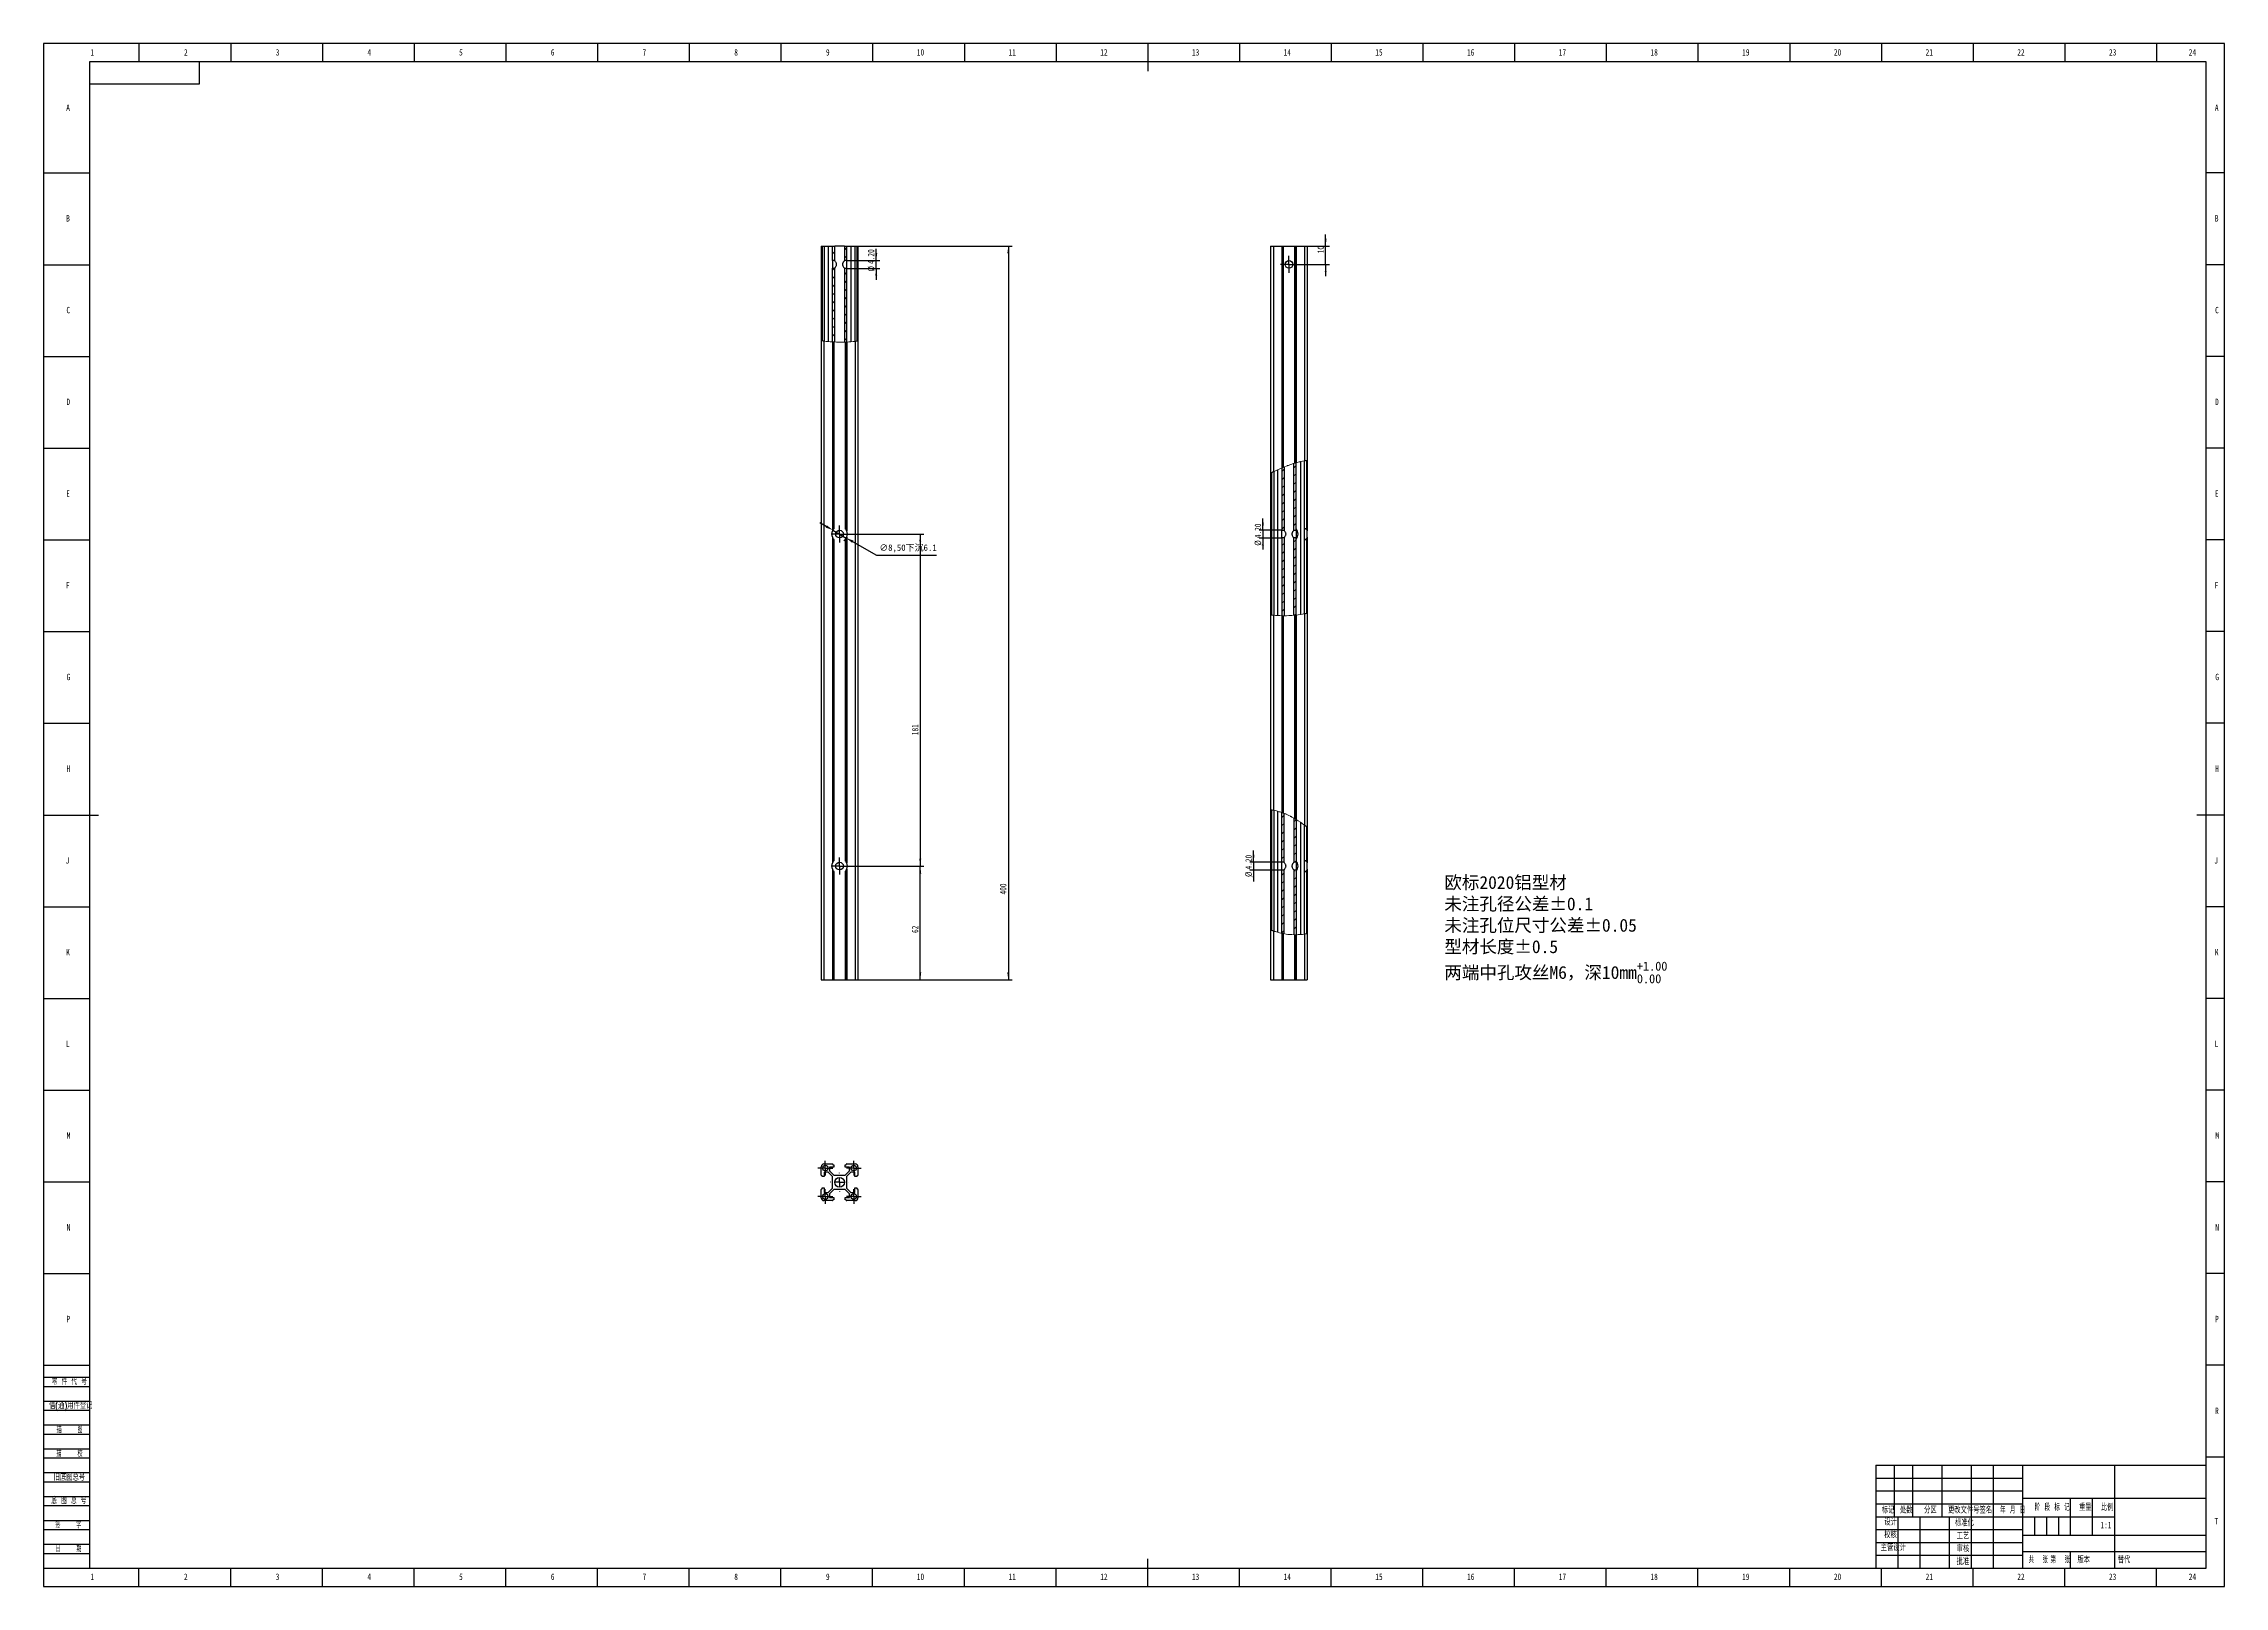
# Model space of a CAD drawing. Header units: millimetres. Extents: x 0 to 1189, y 0 to 841.
import ezdxf

# ---------------------------------------------------------------- set-up
doc = ezdxf.new("R2010")
doc.units = ezdxf.units.MM
doc.header["$PDSIZE"] = -1
for name, color, linetype in [('10', 7, 'Continuous'), ('5', 7, 'Continuous'), ('9', 7, 'Continuous'), ('SLD-0', 7, 'Continuous')]:
    doc.layers.add(name, color=color, linetype=linetype)
doc.styles.add('SLDTEXTSTYLE0', font='TXT', dxfattribs={"width": 0.7, "bigfont": 'bigfont'})
doc.styles.add('SLDTEXTSTYLE1', font='TXT', dxfattribs={"width": 0.6, "bigfont": 'bigfont'})
doc.styles.add('SLDTEXTSTYLE2', font='TXT', dxfattribs={"width": 0.614286, "bigfont": 'bigfont'})
doc.styles.add('SLDTEXTSTYLE3', font='TXT', dxfattribs={"width": 0.62, "bigfont": 'bigfont'})
doc.styles.add('SLDTEXTSTYLE4', font='TXT', dxfattribs={"width": 0.566667, "bigfont": 'bigfont'})
doc.styles.add('SLDTEXTSTYLE5', font='TXT', dxfattribs={"width": 0.7})
doc.dimstyles.new('ISO-25', dxfattribs={"dimtxt": 2.5, "dimasz": 2.5, "dimexe": 1.25, "dimexo": 0.625, "dimtad": 1, "dimtxsty": 'Standard', "dimcen": 2.5, "dimadec": 0, "dimazin": 0, "dimtfac": 1, "dimtmove": 0, "dimatfit": 3, "dimfxl": 1, "dimarcsym": 0})
doc.dimstyles.new('SLDDIMSTYLE0', dxfattribs={"dimtxt": 3.5, "dimasz": 4.08, "dimexe": 0, "dimexo": 0.0625, "dimgap": 0.875, "dimtad": 2, "dimrnd": 1e-09, "dimzin": 12, "dimdsep": 46, "dimtxsty": 'SLDTEXTSTYLE5', "dimsah": 1, "dimcen": 0.09, "dimadec": 0, "dimazin": 3, "dimtfac": 1, "dimtofl": 0, "dimtmove": 0, "dimatfit": 3, "dimfxl": 1, "dimfrac": 2, "dimtolj": 1, "dimtzin": 12, "dimarcsym": 0})
doc.dimstyles.new('SLDDIMSTYLE1', dxfattribs={"dimtxt": 3.5, "dimasz": 4.08, "dimexe": 0, "dimexo": 0.0625, "dimgap": 0.875, "dimtad": 2, "dimrnd": 1e-09, "dimzin": 4, "dimdsep": 46, "dimtxsty": 'SLDTEXTSTYLE5', "dimsah": 1, "dimcen": 0.09, "dimadec": 0, "dimazin": 1, "dimtfac": 1, "dimtmove": 0, "dimatfit": 0, "dimfxl": 1, "dimfrac": 2, "dimtolj": 1, "dimtzin": 12, "dimarcsym": 0})
doc.dimstyles.new('SLDDIMSTYLE2', dxfattribs={"dimtxt": 3.5, "dimasz": 4.08, "dimexe": 0, "dimexo": 0.0625, "dimgap": 0.875, "dimtad": 2, "dimrnd": 1e-09, "dimzin": 12, "dimdsep": 46, "dimtxsty": 'SLDTEXTSTYLE5', "dimsah": 1, "dimcen": 0.09, "dimadec": 0, "dimazin": 3, "dimtfac": 1, "dimtmove": 0, "dimatfit": 0, "dimfxl": 1, "dimfrac": 2, "dimtolj": 1, "dimtzin": 12, "dimarcsym": 0})

msp = doc.modelspace()

# ---------------------------------------------------------------- texts
at = {"insert": (763.714, 387.23), "char_height": 7, "attachment_point": 1}
msp.add_mtext_dynamic_manual_height_columns('{\\fSimSun|b0|i0|c134|p2;欧标}2020{\\fSimSun|b0|i0|c134|p2;铝型材\\P未注孔径公差%%P0.1\\P未注孔位尺寸公差%%P0.05\\P型材长度%%P0.5\\P\\A1;两端中孔攻丝M6，深10mm\\H0.7x;\\S+1.00^ 0.00;}', width=156.96189, gutter_width=17.5, heights=[85.043], dxfattribs=at)
at = {"layer": '10', "char_height": 3.5, "attachment_point": 2}
for s, insert, style in [('1', (26.544, 837.992), 'SLDTEXTSTYLE5'), ('2', (77.544, 837.992), 'SLDTEXTSTYLE5'), ('3', (127.544, 837.992), 'SLDTEXTSTYLE5'), ('4', (177.544, 837.992), 'SLDTEXTSTYLE5'), ('5', (227.544, 837.992), 'SLDTEXTSTYLE5'), ('6', (277.547, 837.992), 'SLDTEXTSTYLE5'), ('7', (327.547, 837.992), 'SLDTEXTSTYLE5'), ('8', (377.547, 837.992), 'SLDTEXTSTYLE5'), ('9', (427.547, 837.992), 'SLDTEXTSTYLE5'), ('10', (478.089, 837.992), 'SLDTEXTSTYLE5'), ('11', (528.089, 837.992), 'SLDTEXTSTYLE5'), ('12', (578.089, 837.992), 'SLDTEXTSTYLE5'), ('13', (628.089, 837.992), 'SLDTEXTSTYLE5'), ('14', (678.089, 837.992), 'SLDTEXTSTYLE5'), ('15', (728.089, 837.992), 'SLDTEXTSTYLE5'), ('16', (778.091, 837.992), 'SLDTEXTSTYLE5'), ('17', (828.091, 837.992), 'SLDTEXTSTYLE5'), ('18', (878.091, 837.992), 'SLDTEXTSTYLE5'), ('19', (928.091, 837.992), 'SLDTEXTSTYLE5'), ('20', (978.089, 837.992), 'SLDTEXTSTYLE5'), ('21', (1028.089, 837.992), 'SLDTEXTSTYLE5'), ('22', (1078.089, 837.992), 'SLDTEXTSTYLE5'), ('23', (1128.089, 837.992), 'SLDTEXTSTYLE5'), ('24', (1171.589, 837.992), 'SLDTEXTSTYLE5'), ('A', (13.32, 807.809), 'SLDTEXTSTYLE5'), ('A', (1184.82, 807.809), 'SLDTEXTSTYLE5'), ('B', (13.32, 747.492), 'SLDTEXTSTYLE5'), ('B', (1184.82, 747.492), 'SLDTEXTSTYLE5'), ('C', (13.427, 697.492), 'SLDTEXTSTYLE5'), ('C', (1184.927, 697.492), 'SLDTEXTSTYLE5'), ('D', (13.43, 647.492), 'SLDTEXTSTYLE5'), ('D', (1184.93, 647.492), 'SLDTEXTSTYLE5'), ('E', (13.318, 597.492), 'SLDTEXTSTYLE5'), ('E', (1184.818, 597.492), 'SLDTEXTSTYLE5'), ('F', (13.224, 547.492), 'SLDTEXTSTYLE5'), ('F', (1184.724, 547.492), 'SLDTEXTSTYLE5'), ('G', (13.539, 497.492), 'SLDTEXTSTYLE5'), ('G', (1185.039, 497.492), 'SLDTEXTSTYLE5'), ('H', (13.43, 447.492), 'SLDTEXTSTYLE5'), ('H', (1184.93, 447.492), 'SLDTEXTSTYLE5'), ('J', (13.015, 397.492), 'SLDTEXTSTYLE5'), ('J', (1184.515, 397.492), 'SLDTEXTSTYLE5'), ('K', (13.32, 347.492), 'SLDTEXTSTYLE5'), ('K', (1184.82, 347.492), 'SLDTEXTSTYLE5'), ('L', (13.181, 297.492), 'SLDTEXTSTYLE5'), ('L', (1184.681, 297.492), 'SLDTEXTSTYLE5'), ('M', (13.597, 247.492), 'SLDTEXTSTYLE5'), ('M', (1185.097, 247.492), 'SLDTEXTSTYLE5'), ('N', (13.549, 197.492), 'SLDTEXTSTYLE5'), ('N', (1185.049, 197.492), 'SLDTEXTSTYLE5'), ('P', (13.444, 147.492), 'SLDTEXTSTYLE5'), ('P', (1184.944, 147.492), 'SLDTEXTSTYLE5'), ('R', (1184.93, 97.492), 'SLDTEXTSTYLE5'), ('T', (1184.656, 37.309), 'SLDTEXTSTYLE5'), ('校核', (1006.957, 29.857), 'SLDTEXTSTYLE0'), ('主管设计', (1008.489, 22.83), 'SLDTEXTSTYLE0'), ('1', (26.544, 6.992), 'SLDTEXTSTYLE5'), ('2', (77.544, 6.992), 'SLDTEXTSTYLE5'), ('3', (127.544, 6.992), 'SLDTEXTSTYLE5'), ('4', (177.544, 6.992), 'SLDTEXTSTYLE5'), ('5', (227.544, 6.992), 'SLDTEXTSTYLE5'), ('6', (277.547, 6.992), 'SLDTEXTSTYLE5'), ('7', (327.547, 6.992), 'SLDTEXTSTYLE5'), ('8', (377.547, 6.992), 'SLDTEXTSTYLE5'), ('9', (427.547, 6.992), 'SLDTEXTSTYLE5'), ('10', (478.089, 6.992), 'SLDTEXTSTYLE5'), ('11', (528.089, 6.992), 'SLDTEXTSTYLE5'), ('12', (578.089, 6.992), 'SLDTEXTSTYLE5'), ('13', (628.089, 6.992), 'SLDTEXTSTYLE5'), ('14', (678.089, 6.992), 'SLDTEXTSTYLE5'), ('15', (728.089, 6.992), 'SLDTEXTSTYLE5'), ('16', (778.091, 6.992), 'SLDTEXTSTYLE5'), ('17', (828.091, 6.992), 'SLDTEXTSTYLE5'), ('18', (878.091, 6.992), 'SLDTEXTSTYLE5'), ('19', (928.091, 6.992), 'SLDTEXTSTYLE5'), ('20', (978.089, 6.992), 'SLDTEXTSTYLE5'), ('21', (1028.089, 6.992), 'SLDTEXTSTYLE5'), ('22', (1078.089, 6.992), 'SLDTEXTSTYLE5'), ('23', (1128.089, 6.992), 'SLDTEXTSTYLE5'), ('24', (1171.589, 6.992), 'SLDTEXTSTYLE5')]:
    msp.add_mtext(s, dxfattribs=dict(at, insert=insert, style=style))
at = {"layer": '10', "color": 7, "insert": (1112.308, 16.188), "char_height": 3.5, "attachment_point": 2, "style": 'SLDTEXTSTYLE0'}
msp.add_mtext('版本', dxfattribs=at)
at = {"layer": '9', "color": 7, "char_height": 3.5}
for s, insert, attachment_point, style in [('零 件 代 号', (4.482, 113.36), 1, 'SLDTEXTSTYLE2'), ('借(通)用件登记', (2.933, 100.276), 1, 'SLDTEXTSTYLE0'), ('描    图', (14.133, 87.176), 2, 'SLDTEXTSTYLE4'), ('描    校', (14.101, 74.137), 2, 'SLDTEXTSTYLE4'), ('旧底图总号', (5.459, 61.201), 1, 'SLDTEXTSTYLE0'), ('底 图 总 号', (4.212, 48.433), 1, 'SLDTEXTSTYLE2'), ('标记', (1005.602, 43.306), 2, 'SLDTEXTSTYLE0'), ('设计', (1007.009, 36.767), 2, 'SLDTEXTSTYLE0'), ('处数', (1015.54, 43.306), 2, 'SLDTEXTSTYLE0'), ('分区', (1028.697, 43.306), 2, 'SLDTEXTSTYLE0'), ('更改文件号', (1046.926, 43.306), 2, 'SLDTEXTSTYLE0'), ('标准化', (1047.239, 36.358), 2, 'SLDTEXTSTYLE0'), ('签名', (1058.927, 43.306), 2, 'SLDTEXTSTYLE0'), ('年 月 日', (1073.581, 43.306), 2, 'SLDTEXTSTYLE3'), ('阶 段 标 记', (1095.099, 44.81), 2, 'SLDTEXTSTYLE2'), ('重量', (1113.183, 44.81), 2, 'SLDTEXTSTYLE0'), ('比例', (1125.076, 44.81), 2, 'SLDTEXTSTYLE0'), ('签    字', (13.487, 35.193), 2, 'SLDTEXTSTYLE4'), ('工艺', (1046.462, 29.23), 2, 'SLDTEXTSTYLE0'), ('日    期', (13.564, 22.233), 2, 'SLDTEXTSTYLE4'), ('批准', (1046.444, 15.216), 2, 'SLDTEXTSTYLE0'), ('审核', (1046.462, 22.249), 2, 'SLDTEXTSTYLE0'), ('共  张', (1087.471, 16.188), 2, 'SLDTEXTSTYLE1'), ('第  张', (1099.457, 16.188), 2, 'SLDTEXTSTYLE1')]:
    msp.add_mtext(s, dxfattribs=dict(at, insert=insert, attachment_point=attachment_point, style=style))
at = {"layer": 'SLD-0', "char_height": 3.5}
for s, insert, attachment_point, style in [('1:1', (1124.437, 35.158), 2, 'SLDTEXTSTYLE5'), ('替代', (1130.851, 16.188), 1, 'SLDTEXTSTYLE0')]:
    msp.add_mtext(s, dxfattribs=dict(at, insert=insert, attachment_point=attachment_point, style=style))

# ---------------------------------------------------------------- blocks, each defined once
blk = doc.blocks.new('_D')
at = {"layer": '10', "transparency": 16777216}
for p, q in [((443.5, 730.6), (528, 730.6)), ((526, 730.6), (526, 330.6)), ((437.1, 330.6), (528, 330.6))]:
    blk.add_line(p, q, dxfattribs=at)
for points in [[(526, 730.6), (525.4, 726.6), (526.5, 726.6)], [(526, 330.6), (526.5, 334.7), (525.4, 334.7)]]:
    blk.add_solid(points, dxfattribs=at)
at = {"layer": '10', "transparency": 16777216, "insert": (521.4, 377.2), "char_height": 3.5, "attachment_point": 1, "rotation": 90, "style": 'SLDTEXTSTYLE5'}
blk.add_mtext('400', dxfattribs=at)
blk = doc.blocks.new('_D_1')
at = {"layer": '10', "transparency": 16777216}
for p, q in [((454, 722.7), (454, 729.1)), ((437.8, 722.7), (456, 722.7)), ((437.8, 718.5), (456, 718.5)), ((454, 718.5), (454, 722.7)), ((454, 718.5), (454, 712.2))]:
    blk.add_line(p, q, dxfattribs=at)
for points in [[(454, 722.7), (454.5, 726.8), (453.4, 726.8)], [(454, 718.5), (453.4, 714.5), (454.5, 714.5)]]:
    blk.add_solid(points, dxfattribs=at)
at = {"layer": '10', "transparency": 16777216, "char_height": 3.5, "attachment_point": 1, "rotation": 90, "style": 'SLDTEXTSTYLE5'}
for s, insert in [('4.20', (449.4, 720.9)), ('%%c', (449.4, 716.8))]:
    blk.add_mtext(s, dxfattribs=dict(at, insert=insert))
blk = doc.blocks.new('_D_2')
at = {"layer": '10', "transparency": 16777216}
for p, q in [((438.6, 573.6), (480, 573.6)), ((478, 573.6), (478, 392.6)), ((438.6, 392.6), (480, 392.6))]:
    blk.add_line(p, q, dxfattribs=at)
for points in [[(478, 573.6), (477.4, 569.6), (478.5, 569.6)], [(478, 392.6), (478.5, 396.7), (477.4, 396.7)]]:
    blk.add_solid(points, dxfattribs=at)
at = {"layer": '10', "transparency": 16777216, "insert": (473.4, 464), "char_height": 3.5, "attachment_point": 1, "rotation": 90, "style": 'SLDTEXTSTYLE5'}
blk.add_mtext('181', dxfattribs=at)
blk = doc.blocks.new('_D_3')
at = {"layer": '10', "transparency": 16777216}
for p, q in [((438.6, 392.6), (480, 392.6)), ((478, 330.6), (478, 392.6)), ((442.5, 330.6), (480, 330.6))]:
    blk.add_line(p, q, dxfattribs=at)
for points in [[(478, 392.6), (477.4, 388.6), (478.5, 388.6)], [(478, 330.6), (478.5, 334.7), (477.4, 334.7)]]:
    blk.add_solid(points, dxfattribs=at)
at = {"layer": '10', "transparency": 16777216, "insert": (473.4, 356.2), "char_height": 3.5, "attachment_point": 1, "rotation": 90, "style": 'SLDTEXTSTYLE5'}
blk.add_mtext('62', dxfattribs=at)
blk = doc.blocks.new('SW_CENTERMARKSYMBOL_0')
at = {"layer": '10', "color": 0}
for p, q in [((-2.5, 0), (-4.6, 0)), ((0, 0), (-2.5, 0)), ((0, 2.5), (0, 4.6)), ((0, 0), (0, 2.5)), ((0, 0), (0, -2.5)), ((0, 0), (2.5, 0)), ((2.5, 0), (4.6, 0)), ((0, -2.5), (0, -4.6))]:
    blk.add_line(p, q, dxfattribs=at)
blk = doc.blocks.new('SW_CENTERMARKSYMBOL_1')
at = {"layer": '10', "color": 0}
for p, q in [((-2.5, 0), (-4.6, 0)), ((0, 0), (-2.5, 0)), ((0, 2.5), (0, 4.6)), ((0, 0), (0, 2.5)), ((0, 0), (0, -2.5)), ((0, 0), (2.5, 0)), ((2.5, 0), (4.6, 0)), ((0, -2.5), (0, -4.6))]:
    blk.add_line(p, q, dxfattribs=at)
blk = doc.blocks.new('_D_4')
at = {"layer": '10', "transparency": 16777216}
for p, q in [((675.1, 575.7), (662.8, 575.7)), ((675.1, 571.5), (662.8, 571.5)), ((664.8, 575.7), (664.8, 582.1)), ((664.8, 575.7), (664.8, 571.5)), ((664.8, 571.5), (664.8, 565.2))]:
    blk.add_line(p, q, dxfattribs=at)
for points in [[(664.8, 575.7), (665.3, 579.8), (664.3, 579.8)], [(664.8, 571.5), (664.3, 567.5), (665.3, 567.5)]]:
    blk.add_solid(points, dxfattribs=at)
at = {"layer": '10', "transparency": 16777216, "char_height": 3.5, "attachment_point": 1, "rotation": 90, "style": 'SLDTEXTSTYLE5'}
for s, insert in [('4.20', (660.3, 571.4)), ('%%c', (660.3, 567.3))]:
    blk.add_mtext(s, dxfattribs=dict(at, insert=insert))
blk = doc.blocks.new('_D_5')
at = {"layer": '10', "transparency": 16777216}
for p, q in [((675.1, 394.7), (657.7, 394.7)), ((659.7, 394.7), (659.7, 401.1)), ((659.7, 394.7), (659.7, 390.5)), ((675.1, 390.5), (657.7, 390.5)), ((659.7, 390.5), (659.7, 384.2))]:
    blk.add_line(p, q, dxfattribs=at)
for points in [[(659.7, 394.7), (660.2, 398.8), (659.2, 398.8)], [(659.7, 390.5), (659.2, 386.5), (660.2, 386.5)]]:
    blk.add_solid(points, dxfattribs=at)
at = {"layer": '10', "transparency": 16777216, "char_height": 3.5, "attachment_point": 1, "rotation": 90, "style": 'SLDTEXTSTYLE5'}
for s, insert in [('4.20', (655.2, 390.8)), ('%%c', (655.2, 386.7))]:
    blk.add_mtext(s, dxfattribs=dict(at, insert=insert))
blk = doc.blocks.new('_D_6')
at = {"layer": '10', "transparency": 16777216}
for p, q in [((682.1, 730.6), (701, 730.6)), ((699, 730.6), (699, 737)), ((699, 720.6), (699, 730.6)), ((683.6, 720.6), (701, 720.6)), ((699, 720.6), (699, 714.3))]:
    blk.add_line(p, q, dxfattribs=at)
for points in [[(699, 730.6), (699.5, 734.7), (698.5, 734.7)], [(699, 720.6), (698.5, 716.6), (699.5, 716.6)]]:
    blk.add_solid(points, dxfattribs=at)
at = {"layer": '10', "transparency": 16777216, "insert": (694.5, 726.7), "char_height": 3.5, "attachment_point": 1, "rotation": 90, "style": 'SLDTEXTSTYLE5'}
blk.add_mtext('10', dxfattribs=at)
blk = doc.blocks.new('SW_CENTERMARKSYMBOL_2')
at = {"layer": '10', "color": 0}
for p, q in [((-2.5, 0), (-4.6, 0)), ((0, 0), (-2.5, 0)), ((0, 2.5), (0, 4.6)), ((0, 0), (0, 2.5)), ((0, 0), (0, -2.5)), ((0, 0), (2.5, 0)), ((2.5, 0), (4.6, 0)), ((0, -2.5), (0, -4.6))]:
    blk.add_line(p, q, dxfattribs=at)
blk = doc.blocks.new('SW_CENTERMARKSYMBOL_3')
at = {"layer": '10', "color": 0}
for p, q in [((-5, 0), (-5.15, 0)), ((0, 0), (-2.5, 0)), ((0, 5), (0, 5.15)), ((0, 0), (0, 2.5)), ((0, 0), (0, -2.5)), ((0, 0), (2.5, 0)), ((5, 0), (5.15, 0)), ((0, -5), (0, -5.15))]:
    blk.add_line(p, q, dxfattribs=at)
blk = doc.blocks.new('SW_CENTERMARKSYMBOL_4')
at = {"layer": '10', "color": 0}
for p, q in [((-2.5, 0), (-4, 0)), ((0, 0), (-2.5, 0)), ((0, 2.5), (0, 4)), ((0, 0), (0, 2.5)), ((0, 0), (0, -2.5)), ((0, 0), (2.5, 0)), ((2.5, 0), (4, 0)), ((0, -2.5), (0, -4))]:
    blk.add_line(p, q, dxfattribs=at)
blk = doc.blocks.new('SW_CENTERMARKSYMBOL_5')
at = {"layer": '10', "color": 0}
for p, q in [((-2.5, 0), (-4, 0)), ((0, 0), (-2.5, 0)), ((0, 2.5), (0, 4)), ((0, 0), (0, 2.5)), ((0, 0), (0, -2.5)), ((0, 0), (2.5, 0)), ((2.5, 0), (4, 0)), ((0, -2.5), (0, -4))]:
    blk.add_line(p, q, dxfattribs=at)
blk = doc.blocks.new('SW_CENTERMARKSYMBOL_6')
at = {"layer": '10', "color": 0}
for p, q in [((-2.5, 0), (-4, 0)), ((0, 0), (-2.5, 0)), ((0, 2.5), (0, 4)), ((0, 0), (0, 2.5)), ((0, 0), (0, -2.5)), ((0, 0), (2.5, 0)), ((2.5, 0), (4, 0)), ((0, -2.5), (0, -4))]:
    blk.add_line(p, q, dxfattribs=at)
blk = doc.blocks.new('SW_CENTERMARKSYMBOL_7')
at = {"layer": '10', "color": 0}
for p, q in [((-2.5, 0), (-4, 0)), ((0, 0), (-2.5, 0)), ((0, 2.5), (0, 4)), ((0, 0), (0, 2.5)), ((0, 0), (0, -2.5)), ((0, 0), (2.5, 0)), ((2.5, 0), (4, 0)), ((0, -2.5), (0, -4))]:
    blk.add_line(p, q, dxfattribs=at)
blk = doc.blocks.new('*D16')
at = {"color": 0, "lineweight": -2, "transparency": 16777216}
for p, q in [((426.7, 577.8), (423.2, 579.8)), ((430.3, 575.8), (437.6, 571.5)), ((454.2, 562), (441.2, 569.5)), ((486.8, 562), (454.2, 562))]:
    blk.add_line(p, q, dxfattribs=at)
blk.add_arc((434, 573.6), 4.25, 303.1137, 336.5845, dxfattribs=at)
at = {"color": 0, "transparency": 16777216}
for points in [[(427.1, 578.4), (426.4, 577.2), (430.3, 575.8)], [(441.5, 570.1), (440.8, 568.9), (437.6, 571.5)]]:
    blk.add_solid(points, dxfattribs=at)
at = {"layer": 'Defpoints', "color": 0, "transparency": 16777216}
for p in [(430.3, 575.8), (437.6, 571.5)]:
    blk.add_point(p, dxfattribs=at)
at = {"color": 0, "transparency": 16777216, "insert": (471.3, 565.8), "char_height": 3.5, "attachment_point": 5}
blk.add_mtext('∅8,50{\\fSimSun|b0|i0|c134|p2;下沉}6.1', dxfattribs=at)

# ---------------------------------------------------------------- dimensions: what is measured, and where the dimension line sits
dim = msp.add_diameter_dim_2p(p1=(430.274, 575.768), p2=(437.64, 571.528), text='<>{\\fSimSun|b0|i0|c134|p2;下沉}6.1', dimstyle='ISO-25', override={"dimtxt": 3.5, "dimasz": 4.08, "dimexe": 2, "dimexo": 0, "dimgap": 1.524, "dimtih": 1, "dimtoh": 1, "dimzin": 0, "dimadec": 2, "dimtzin": 0})
dim.commit()
dim.dimension.update_dxf_attribs({"geometry": '*D16', "text_midpoint": (471.269, 561.974), "dimtype": 163})
at = {"layer": '10'}
for base, p1, p2, dimstyle, picture, middle in [((525.957, 330.648), (443.457, 730.648), (437.1, 330.648), 'SLDDIMSTYLE0', '_D', (525.957, 379.546)), ((698.99, 730.648), (683.59, 720.648), (682.133, 730.648), 'SLDDIMSTYLE2', '_D_6', (698.99, 728.268)), ((477.957, 392.648), (438.557, 573.648), (438.557, 392.648), 'SLDDIMSTYLE0', '_D_2', (477.957, 466.331)), ((477.957, 392.648), (442.457, 330.648), (438.557, 392.648), 'SLDDIMSTYLE0', '_D_3', (477.957, 357.718))]:
    dim = msp.add_linear_dim(base=base, p1=p1, p2=p2, angle=90, dimstyle=dimstyle, dxfattribs=at)
    dim.commit()
    dim.dimension.update_dxf_attribs({"geometry": picture, "text_midpoint": middle, "dimtype": 160})
for base, p1, p2, picture, middle in [((453.957, 722.748), (437.807, 718.548), (437.807, 722.748), '_D_1', (453.957, 721.9)), ((664.827, 571.548), (675.14, 575.748), (675.14, 571.548), '_D_4', (664.827, 572.462)), ((659.74, 390.548), (675.14, 394.748), (675.14, 390.548), '_D_5', (659.74, 391.815))]:
    dim = msp.add_linear_dim(base=base, p1=p1, p2=p2, angle=90, text='%%c<>', dimstyle='SLDDIMSTYLE1', dxfattribs=at)
    dim.commit()
    dim.dimension.update_dxf_attribs({"geometry": picture, "text_midpoint": middle, "dimtype": 160})

# ---------------------------------------------------------------- hatches: boundary and pattern name
at = {"layer": '10', "linetype": 'Continuous', "lineweight": 18}
h = msp.add_hatch(dxfattribs=at)
h.set_pattern_fill('ANSI31', color=256, angle=3e-322, style=0)
h.paths.add_polyline_path([(430.107, 730.648), (430.107, 722.748), (431.307, 722.748), (431.307, 730.648)], flags=0)
h = msp.add_hatch(dxfattribs=at)
h.set_pattern_fill('ANSI31', color=256, angle=3e-322, style=0)
h.paths.add_polyline_path([(436.607, 730.648), (436.607, 722.748), (437.807, 722.748), (437.807, 730.648)], flags=0)
h = msp.add_hatch(dxfattribs=at)
h.set_pattern_fill('ANSI31', color=256, angle=3e-322, style=0)
edge = h.paths.add_edge_path(flags=0)
edge.add_spline(control_points=[(430.107, 678.397), (430.507, 678.372), (430.907, 678.35), (431.307, 678.331)], knot_values=[0.38224405, 0.38224405, 0.38224405, 0.38224405, 0.38590453, 0.38590453, 0.38590453, 0.38590453], weights=[1, 1, 1, 1], degree=3, periodic=0)
edge.add_line((431.307, 678.331), (431.307, 718.548))
edge.add_line((431.307, 718.548), (430.107, 718.548))
edge.add_line((430.107, 718.548), (430.107, 678.397))
h = msp.add_hatch(dxfattribs=at)
h.set_pattern_fill('ANSI31', color=256, angle=3e-322, style=0)
edge = h.paths.add_edge_path(flags=0)
edge.add_line((437.807, 718.548), (436.607, 718.548))
edge.add_line((436.607, 718.548), (436.607, 678.274))
edge.add_spline(control_points=[(436.607, 678.274), (437.007, 678.285), (437.407, 678.299), (437.807, 678.316)], knot_values=[0.40202587, 0.40202587, 0.40202587, 0.40202587, 0.40567572, 0.40567572, 0.40567572, 0.40567572], weights=[1, 1, 1, 1], degree=3, periodic=0)
edge.add_line((437.807, 678.316), (437.807, 718.548))
h = msp.add_hatch(dxfattribs=at)
h.set_pattern_fill('ANSI31', color=256, style=0)
edge = h.paths.add_edge_path(flags=0)
edge.add_spline(control_points=[(675.14, 609.67), (675.541, 609.841), (675.941, 610.008), (676.34, 610.171)], knot_values=[0.0677244, 0.0677244, 0.0677244, 0.0677244, 0.07227773, 0.07227773, 0.07227773, 0.07227773], weights=[1, 1, 1, 1], degree=3, periodic=0)
edge.add_spline(control_points=[(676.34, 610.171), (676.34, 610.171), (676.386, 610.19), (676.473, 610.225), (676.561, 610.261), (676.691, 610.314), (676.852, 610.378), (677.018, 610.445), (677.222, 610.526), (677.446, 610.615), (677.686, 610.709), (677.955, 610.814), (678.234, 610.92), (678.53, 611.033), (678.845, 611.151), (679.153, 611.264), (679.469, 611.38), (679.788, 611.494), (680.08, 611.596), (680.367, 611.697), (680.637, 611.789), (680.864, 611.865), (681.08, 611.938), (681.263, 611.998), (681.393, 612.04), (681.517, 612.08), (681.598, 612.106), (681.627, 612.116), (681.636, 612.118), (681.64, 612.12), (681.64, 612.12)], knot_values=[0, 0, 0, 0, 0.00084204, 0.00084204, 0.00084204, 0.00168228, 0.00168228, 0.00168228, 0.00254983, 0.00254983, 0.00254983, 0.00347924, 0.00347924, 0.00347924, 0.00446663, 0.00446663, 0.00446663, 0.00547956, 0.00547956, 0.00547956, 0.00647195, 0.00647195, 0.00647195, 0.00741322, 0.00741322, 0.00741322, 0.00830255, 0.00830255, 0.00830255, 0.00856218, 0.00856218, 0.00856218, 0.00856218], weights=[1, 1, 1, 1, 1, 1, 1, 1, 1, 1, 1, 1, 1, 1, 1, 1, 1, 1, 1, 1, 1, 1, 1, 1, 1, 1, 1, 1, 1, 1, 1], degree=3, periodic=0)
edge.add_spline(control_points=[(681.64, 612.12), (682.042, 612.249), (682.442, 612.372), (682.84, 612.489)], knot_values=[0.09274677, 0.09274677, 0.09274677, 0.09274677, 0.09747564, 0.09747564, 0.09747564, 0.09747564], weights=[1, 1, 1, 1], degree=3, periodic=0)
edge.add_spline(control_points=[(682.84, 612.489), (683.623, 612.721), (684.409, 612.932), (685.197, 613.121)], knot_values=[0, 0, 0, 0, 0.00339271, 0.00339271, 0.00339271, 0.00339271], weights=[1, 1, 1, 1], degree=3, periodic=0)
edge.add_spline(control_points=[(685.197, 613.121), (685.901, 613.289), (686.599, 613.437), (687.29, 613.562)], knot_values=[0.10688435, 0.10688435, 0.10688435, 0.10688435, 0.11538711, 0.11538711, 0.11538711, 0.11538711], weights=[1, 1, 1, 1], degree=3, periodic=0)
edge.add_line((687.29, 613.562), (687.29, 613.562))
edge.add_spline(control_points=[(687.29, 613.562), (687.692, 613.635), (688.092, 613.7), (688.49, 613.757)], knot_values=[0.11538711, 0.11538711, 0.11538711, 0.11538711, 0.12033269, 0.12033269, 0.12033269, 0.12033269], weights=[1, 1, 1, 1], degree=3, periodic=0)
edge.add_spline(control_points=[(688.49, 613.757), (688.557, 613.767), (688.624, 613.777), (688.69, 613.786)], knot_values=[0.12033269, 0.12033269, 0.12033269, 0.12033269, 0.12116229, 0.12116229, 0.12116229, 0.12116229], weights=[1, 1, 1, 1], degree=3, periodic=0)
edge.add_spline(control_points=[(688.69, 613.786), (688.713, 613.789), (688.736, 613.792), (688.759, 613.795), (688.791, 613.799), (688.823, 613.804), (688.851, 613.807), (688.879, 613.811), (688.905, 613.814), (688.925, 613.817), (688.946, 613.82), (688.963, 613.822), (688.974, 613.823), (688.984, 613.825), (688.99, 613.826), (688.99, 613.826)], knot_values=[0, 0, 0, 0, 0.0000694, 0.0000694, 0.0000694, 0.00017139, 0.00017139, 0.00017139, 0.00027259, 0.00027259, 0.00027259, 0.00037345, 0.00037345, 0.00037345, 0.00047432, 0.00047432, 0.00047432, 0.00047432], weights=[1, 1, 1, 1, 1, 1, 1, 1, 1, 1, 1, 1, 1, 1, 1, 1], degree=3, periodic=0)
edge.add_spline(control_points=[(688.99, 613.826), (688.99, 613.826), (688.979, 613.824), (688.957, 613.821), (688.921, 613.817), (688.857, 613.808), (688.77, 613.797), (688.681, 613.785), (688.566, 613.769), (688.435, 613.75), (688.303, 613.73), (688.15, 613.707), (687.99, 613.681), (687.831, 613.656), (687.659, 613.627), (687.49, 613.598)], knot_values=[0, 0, 0, 0, 0.00031721, 0.00031721, 0.00031721, 0.00082585, 0.00082585, 0.00082585, 0.00134022, 0.00134022, 0.00134022, 0.00185943, 0.00185943, 0.00185943, 0.00237831, 0.00237831, 0.00237831, 0.00237831], weights=[1, 1, 1, 1, 1, 1, 1, 1, 1, 1, 1, 1, 1, 1, 1, 1], degree=3, periodic=0)
edge.add_spline(control_points=[(687.49, 613.598), (685.986, 613.334), (684.451, 612.963), (682.89, 612.504)], knot_values=[0.88379235, 0.88379235, 0.88379235, 0.88379235, 0.90232647, 0.90232647, 0.90232647, 0.90232647], weights=[1, 1, 1, 1], degree=3, periodic=0)
edge.add_spline(control_points=[(682.89, 612.504), (682.864, 612.497), (682.838, 612.489), (682.813, 612.481), (682.781, 612.472), (682.75, 612.463), (682.722, 612.454), (682.695, 612.446), (682.671, 612.439), (682.651, 612.433), (682.632, 612.428), (682.616, 612.423), (682.606, 612.42), (682.596, 612.417), (682.59, 612.415), (682.59, 612.415)], knot_values=[0, 0, 0, 0, 0.00008163, 0.00008163, 0.00008163, 0.0001855, 0.0001855, 0.0001855, 0.00028532, 0.00028532, 0.00028532, 0.00038334, 0.00038334, 0.00038334, 0.00048147, 0.00048147, 0.00048147, 0.00048147], weights=[1, 1, 1, 1, 1, 1, 1, 1, 1, 1, 1, 1, 1, 1, 1, 1], degree=3, periodic=0)
edge.add_spline(control_points=[(682.59, 612.415), (682.424, 612.365), (682.257, 612.314), (682.09, 612.262)], knot_values=[0.90351278, 0.90351278, 0.90351278, 0.90351278, 0.90548445, 0.90548445, 0.90548445, 0.90548445], weights=[1, 1, 1, 1], degree=3, periodic=0)
edge.add_spline(control_points=[(682.09, 612.262), (682.897, 612.513), (683.697, 612.742), (684.49, 612.945)], knot_values=[0.09451555, 0.09451555, 0.09451555, 0.09451555, 0.1040442, 0.1040442, 0.1040442, 0.1040442], weights=[1, 1, 1, 1], degree=3, periodic=0)
edge.add_spline(control_points=[(684.49, 612.945), (683.702, 612.743), (682.916, 612.518), (682.133, 612.275)], knot_values=[0, 0, 0, 0, 0.00340014, 0.00340014, 0.00340014, 0.00340014], weights=[1, 1, 1, 1], degree=3, periodic=0)
edge.add_spline(control_points=[(682.133, 612.275), (680.078, 611.638), (677.979, 610.854), (675.847, 609.967)], knot_values=[0.90531557, 0.90531557, 0.90531557, 0.90531557, 0.92959575, 0.92959575, 0.92959575, 0.92959575], weights=[1, 1, 1, 1], degree=3, periodic=0)
edge.add_spline(control_points=[(675.847, 609.967), (675.059, 609.64), (674.274, 609.301), (673.49, 608.953)], knot_values=[0, 0, 0, 0, 0.00348428, 0.00348428, 0.00348428, 0.00348428], weights=[1, 1, 1, 1], degree=3, periodic=0)
edge.add_spline(control_points=[(673.49, 608.953), (674.295, 609.31), (675.095, 609.655), (675.89, 609.985)], knot_values=[0.061505, 0.061505, 0.061505, 0.061505, 0.07056711, 0.07056711, 0.07056711, 0.07056711], weights=[1, 1, 1, 1], degree=3, periodic=0)
edge.add_spline(control_points=[(675.89, 609.985), (675.724, 609.916), (675.557, 609.846), (675.39, 609.776)], knot_values=[0.92943289, 0.92943289, 0.92943289, 0.92943289, 0.93132916, 0.93132916, 0.93132916, 0.93132916], weights=[1, 1, 1, 1], degree=3, periodic=0)
edge.add_spline(control_points=[(675.39, 609.776), (675.39, 609.776), (675.389, 609.776), (675.387, 609.775), (675.383, 609.773), (675.372, 609.768), (675.357, 609.762), (675.34, 609.755), (675.317, 609.745), (675.29, 609.734), (675.263, 609.722), (675.23, 609.708), (675.196, 609.694), (675.162, 609.68), (675.126, 609.664), (675.09, 609.649)], knot_values=[0, 0, 0, 0, 0.00004123, 0.00004123, 0.00004123, 0.00014521, 0.00014521, 0.00014521, 0.00025859, 0.00025859, 0.00025859, 0.00037741, 0.00037741, 0.00037741, 0.00049592, 0.00049592, 0.00049592, 0.00049592], weights=[1, 1, 1, 1, 1, 1, 1, 1, 1, 1, 1, 1, 1, 1, 1, 1], degree=3, periodic=0)
edge.add_spline(control_points=[(675.09, 609.649), (673.572, 609.003), (672.037, 608.308), (670.49, 607.579)], knot_values=[0.93246475, 0.93246475, 0.93246475, 0.93246475, 0.94969438, 0.94969438, 0.94969438, 0.94969438], weights=[1, 1, 1, 1], degree=3, periodic=0)
edge.add_spline(control_points=[(670.49, 607.579), (670.332, 607.505), (670.173, 607.429), (670.022, 607.358), (669.869, 607.285), (669.72, 607.214), (669.588, 607.151), (669.467, 607.093), (669.357, 607.041), (669.267, 606.997), (669.18, 606.956), (669.11, 606.922), (669.063, 606.899), (669.015, 606.876), (668.99, 606.864), (668.99, 606.864)], knot_values=[0, 0, 0, 0, 0.0005234, 0.0005234, 0.0005234, 0.00105546, 0.00105546, 0.00105546, 0.00154125, 0.00154125, 0.00154125, 0.00200817, 0.00200817, 0.00200817, 0.00247636, 0.00247636, 0.00247636, 0.00247636], weights=[1, 1, 1, 1, 1, 1, 1, 1, 1, 1, 1, 1, 1, 1, 1, 1], degree=3, periodic=0)
edge.add_spline(control_points=[(668.99, 606.864), (668.99, 606.864), (668.991, 606.864), (668.992, 606.865), (668.996, 606.867), (669.006, 606.872), (669.021, 606.879), (669.037, 606.887), (669.06, 606.898), (669.086, 606.911), (669.115, 606.924), (669.148, 606.94), (669.182, 606.957), (669.217, 606.973), (669.254, 606.991), (669.29, 607.008)], knot_values=[0, 0, 0, 0, 0.00003429, 0.00003429, 0.00003429, 0.00013855, 0.00013855, 0.00013855, 0.00025515, 0.00025515, 0.00025515, 0.000379, 0.000379, 0.000379, 0.00050244, 0.00050244, 0.00050244, 0.00050244], weights=[1, 1, 1, 1, 1, 1, 1, 1, 1, 1, 1, 1, 1, 1, 1, 1], degree=3, periodic=0)
edge.add_spline(control_points=[(669.29, 607.008), (669.357, 607.04), (669.424, 607.072), (669.49, 607.104)], knot_values=[0.0458603, 0.0458603, 0.0458603, 0.0458603, 0.04659994, 0.04659994, 0.04659994, 0.04659994], weights=[1, 1, 1, 1], degree=3, periodic=0)
edge.add_spline(control_points=[(669.49, 607.104), (669.891, 607.296), (670.291, 607.486), (670.69, 607.673)], knot_values=[0.04659994, 0.04659994, 0.04659994, 0.04659994, 0.0510483, 0.0510483, 0.0510483, 0.0510483], weights=[1, 1, 1, 1], degree=3, periodic=0)
edge.add_spline(control_points=[(670.69, 607.673), (671.391, 608.002), (672.088, 608.324), (672.783, 608.637)], knot_values=[0.0510483, 0.0510483, 0.0510483, 0.0510483, 0.0588533, 0.0588533, 0.0588533, 0.0588533], weights=[1, 1, 1, 1], degree=3, periodic=0)
edge.add_spline(control_points=[(672.783, 608.637), (673.567, 608.99), (674.352, 609.336), (675.14, 609.67)], knot_values=[0, 0, 0, 0, 0.00348988, 0.00348988, 0.00348988, 0.00348988], weights=[1, 1, 1, 1], degree=3, periodic=0)
edge = h.paths.add_edge_path(flags=0)
edge.add_spline(control_points=[(671.24, 607.93), (671.421, 608.014), (671.605, 608.099), (671.777, 608.178), (671.948, 608.257), (672.112, 608.333), (672.252, 608.396), (672.384, 608.457), (672.499, 608.508), (672.581, 608.546), (672.656, 608.58), (672.708, 608.603), (672.729, 608.613), (672.748, 608.621), (672.743, 608.619), (672.713, 608.605), (672.684, 608.592), (672.631, 608.568), (672.559, 608.536), (672.486, 608.503), (672.391, 608.459), (672.282, 608.41), (672.166, 608.357), (672.032, 608.296), (671.891, 608.231), (671.737, 608.16), (671.57, 608.083), (671.403, 608.006), (671.224, 607.923), (671.039, 607.837), (670.864, 607.755), (670.684, 607.67), (670.509, 607.588), (670.355, 607.515), (670.208, 607.446), (670.076, 607.383), (669.974, 607.335), (669.882, 607.291), (669.813, 607.258), (669.775, 607.24), (669.741, 607.224), (669.732, 607.22), (669.748, 607.228), (669.764, 607.235), (669.804, 607.254), (669.863, 607.282), (669.924, 607.311), (670.006, 607.35), (670.103, 607.396), (670.206, 607.445), (670.329, 607.503), (670.46, 607.565), (670.604, 607.633), (670.763, 607.708), (670.925, 607.783), (671.029, 607.832), (671.135, 607.881), (671.24, 607.93)], knot_values=[0, 0, 0, 0, 0.00059918, 0.00059918, 0.00059918, 0.00120033, 0.00120033, 0.00120033, 0.00176728, 0.00176728, 0.00176728, 0.00227944, 0.00227944, 0.00227944, 0.0027507, 0.0027507, 0.0027507, 0.00320917, 0.00320917, 0.00320917, 0.00368199, 0.00368199, 0.00368199, 0.00418986, 0.00418986, 0.00418986, 0.00474378, 0.00474378, 0.00474378, 0.00533924, 0.00533924, 0.00533924, 0.00595068, 0.00595068, 0.00595068, 0.00653734, 0.00653734, 0.00653734, 0.00706854, 0.00706854, 0.00706854, 0.0075471, 0.0075471, 0.0075471, 0.00800156, 0.00800156, 0.00800156, 0.00846429, 0.00846429, 0.00846429, 0.00896053, 0.00896053, 0.00896053, 0.00950457, 0.00950457, 0.00950457, 0.00984996, 0.00984996, 0.00984996, 0.00984996], weights=[1, 1, 1, 1, 1, 1, 1, 1, 1, 1, 1, 1, 1, 1, 1, 1, 1, 1, 1, 1, 1, 1, 1, 1, 1, 1, 1, 1, 1, 1, 1, 1, 1, 1, 1, 1, 1, 1, 1, 1, 1, 1, 1, 1, 1, 1, 1, 1, 1, 1, 1, 1, 1, 1, 1, 1, 1, 1], degree=3, periodic=0)
edge = h.paths.add_edge_path(flags=0)
edge.add_spline(control_points=[(686.74, 613.458), (686.91, 613.491), (687.082, 613.524), (687.242, 613.553), (687.402, 613.582), (687.555, 613.609), (687.688, 613.632), (687.819, 613.654), (687.934, 613.673), (688.022, 613.687), (688.109, 613.7), (688.173, 613.71), (688.208, 613.716), (688.242, 613.721), (688.249, 613.722), (688.228, 613.719), (688.207, 613.715), (688.158, 613.708), (688.084, 613.696), (688.011, 613.685), (687.911, 613.669), (687.793, 613.649), (687.675, 613.63), (687.535, 613.606), (687.386, 613.579), (687.234, 613.552), (687.069, 613.522), (686.903, 613.49), (686.735, 613.457), (686.562, 613.423), (686.397, 613.389), (686.231, 613.354), (686.069, 613.319), (685.925, 613.288), (685.781, 613.256), (685.651, 613.227), (685.547, 613.203), (685.444, 613.179), (685.363, 613.16), (685.311, 613.148), (685.261, 613.136), (685.236, 613.13), (685.241, 613.131), (685.245, 613.132), (685.277, 613.14), (685.334, 613.153), (685.39, 613.167), (685.474, 613.186), (685.576, 613.209), (685.68, 613.233), (685.807, 613.262), (685.946, 613.292), (686.089, 613.324), (686.249, 613.358), (686.412, 613.392), (686.52, 613.414), (686.63, 613.436), (686.74, 613.458)], knot_values=[0, 0, 0, 0, 0.00051782, 0.00051782, 0.00051782, 0.00103602, 0.00103602, 0.00103602, 0.00154828, 0.00154828, 0.00154828, 0.00205294, 0.00205294, 0.00205294, 0.0025527, 0.0025527, 0.0025527, 0.00305057, 0.00305057, 0.00305057, 0.00354935, 0.00354935, 0.00354935, 0.00405188, 0.00405188, 0.00405188, 0.004561, 0.004561, 0.004561, 0.00507819, 0.00507819, 0.00507819, 0.00560144, 0.00560144, 0.00560144, 0.00612408, 0.00612408, 0.00612408, 0.00663765, 0.00663765, 0.00663765, 0.007138, 0.007138, 0.007138, 0.00762913, 0.00762913, 0.00762913, 0.00812055, 0.00812055, 0.00812055, 0.0086212, 0.0086212, 0.0086212, 0.00913449, 0.00913449, 0.00913449, 0.0094681, 0.0094681, 0.0094681, 0.0094681], weights=[1, 1, 1, 1, 1, 1, 1, 1, 1, 1, 1, 1, 1, 1, 1, 1, 1, 1, 1, 1, 1, 1, 1, 1, 1, 1, 1, 1, 1, 1, 1, 1, 1, 1, 1, 1, 1, 1, 1, 1, 1, 1, 1, 1, 1, 1, 1, 1, 1, 1, 1, 1, 1, 1, 1, 1, 1, 1], degree=3, periodic=0)
h = msp.add_hatch(dxfattribs=at)
h.set_pattern_fill('ANSI31', color=256, style=0)
edge = h.paths.add_edge_path(flags=0)
edge.add_line((675.14, 609.67), (675.14, 575.748))
edge.add_line((675.14, 575.748), (676.34, 575.748))
edge.add_line((676.34, 575.748), (676.34, 610.171))
edge.add_spline(control_points=[(676.34, 610.171), (675.941, 610.008), (675.541, 609.841), (675.14, 609.67)], knot_values=[0.92772227, 0.92772227, 0.92772227, 0.92772227, 0.9322756, 0.9322756, 0.9322756, 0.9322756], weights=[1, 1, 1, 1], degree=3, periodic=0)
h = msp.add_hatch(dxfattribs=at)
h.set_pattern_fill('ANSI31', color=256, style=0)
edge = h.paths.add_edge_path(flags=0)
edge.add_line((682.84, 575.748), (682.84, 612.489))
edge.add_spline(control_points=[(682.84, 612.489), (682.442, 612.372), (682.042, 612.249), (681.64, 612.12)], knot_values=[0.90252436, 0.90252436, 0.90252436, 0.90252436, 0.90725323, 0.90725323, 0.90725323, 0.90725323], weights=[1, 1, 1, 1], degree=3, periodic=0)
edge.add_line((681.64, 612.12), (681.64, 575.748))
edge.add_line((681.64, 575.748), (682.84, 575.748))
h = msp.add_hatch(dxfattribs=at)
h.set_pattern_fill('ANSI31', color=256, style=0)
edge = h.paths.add_edge_path(flags=0)
edge.add_line((675.14, 571.548), (675.14, 529.143))
edge.add_spline(control_points=[(675.14, 529.143), (675.541, 529.134), (675.941, 529.129), (676.34, 529.128)], knot_values=[0.41566487, 0.41566487, 0.41566487, 0.41566487, 0.41959686, 0.41959686, 0.41959686, 0.41959686], weights=[1, 1, 1, 1], degree=3, periodic=0)
edge.add_line((676.34, 529.128), (676.34, 571.548))
edge.add_line((676.34, 571.548), (675.14, 571.548))
h = msp.add_hatch(dxfattribs=at)
h.set_pattern_fill('ANSI31', color=256, style=0)
edge = h.paths.add_edge_path(flags=0)
edge.add_line((682.84, 529.471), (682.84, 571.548))
edge.add_line((682.84, 571.548), (681.64, 571.548))
edge.add_line((681.64, 571.548), (681.64, 529.353))
edge.add_spline(control_points=[(681.64, 529.353), (682.041, 529.388), (682.441, 529.428), (682.84, 529.471)], knot_values=[0.4370849, 0.4370849, 0.4370849, 0.4370849, 0.44108631, 0.44108631, 0.44108631, 0.44108631], weights=[1, 1, 1, 1], degree=3, periodic=0)
h = msp.add_hatch(dxfattribs=at)
h.set_pattern_fill('ANSI31', color=256, style=0)
edge = h.paths.add_edge_path(flags=0)
edge.add_spline(control_points=[(675.14, 529.143), (674.354, 529.161), (673.568, 529.194), (672.783, 529.243)], knot_values=[0, 0, 0, 0, 0.00333494, 0.00333494, 0.00333494, 0.00333494], weights=[1, 1, 1, 1], degree=3, periodic=0)
edge.add_spline(control_points=[(672.783, 529.243), (672.085, 529.286), (671.388, 529.341), (670.69, 529.409)], knot_values=[0.59204571, 0.59204571, 0.59204571, 0.59204571, 0.5988892, 0.5988892, 0.5988892, 0.5988892], weights=[1, 1, 1, 1], degree=3, periodic=0)
edge.add_spline(control_points=[(670.69, 529.409), (670.29, 529.448), (669.89, 529.491), (669.49, 529.538)], knot_values=[0.5988892, 0.5988892, 0.5988892, 0.5988892, 0.60281673, 0.60281673, 0.60281673, 0.60281673], weights=[1, 1, 1, 1], degree=3, periodic=0)
edge.add_spline(control_points=[(669.49, 529.538), (669.424, 529.545), (669.357, 529.553), (669.29, 529.561)], knot_values=[0.60281673, 0.60281673, 0.60281673, 0.60281673, 0.60347179, 0.60347179, 0.60347179, 0.60347179], weights=[1, 1, 1, 1], degree=3, periodic=0)
edge.add_spline(control_points=[(669.29, 529.561), (669.267, 529.564), (669.244, 529.567), (669.222, 529.57), (669.19, 529.574), (669.158, 529.577), (669.129, 529.581), (669.101, 529.584), (669.076, 529.588), (669.055, 529.59), (669.034, 529.593), (669.018, 529.595), (669.007, 529.596), (668.996, 529.598), (668.99, 529.598), (668.99, 529.598)], knot_values=[0, 0, 0, 0, 0.00006893, 0.00006893, 0.00006893, 0.00017095, 0.00017095, 0.00017095, 0.00027221, 0.00027221, 0.00027221, 0.00037311, 0.00037311, 0.00037311, 0.00047403, 0.00047403, 0.00047403, 0.00047403], weights=[1, 1, 1, 1, 1, 1, 1, 1, 1, 1, 1, 1, 1, 1, 1, 1], degree=3, periodic=0)
edge.add_spline(control_points=[(668.99, 529.598), (668.99, 529.598), (669.002, 529.597), (669.025, 529.594), (669.061, 529.589), (669.126, 529.581), (669.214, 529.571), (669.303, 529.56), (669.418, 529.546), (669.549, 529.531), (669.681, 529.515), (669.832, 529.498), (669.991, 529.481), (670.15, 529.464), (670.321, 529.446), (670.49, 529.429)], knot_values=[0, 0, 0, 0, 0.00032195, 0.00032195, 0.00032195, 0.00083168, 0.00083168, 0.00083168, 0.00134432, 0.00134432, 0.00134432, 0.00185753, 0.00185753, 0.00185753, 0.00237071, 0.00237071, 0.00237071, 0.00237071], weights=[1, 1, 1, 1, 1, 1, 1, 1, 1, 1, 1, 1, 1, 1, 1, 1], degree=3, periodic=0)
edge.add_spline(control_points=[(670.49, 529.429), (672.023, 529.275), (673.559, 529.18), (675.09, 529.144)], knot_values=[0.4004565, 0.4004565, 0.4004565, 0.4004565, 0.41550116, 0.41550116, 0.41550116, 0.41550116], weights=[1, 1, 1, 1], degree=3, periodic=0)
edge.add_spline(control_points=[(675.09, 529.144), (675.112, 529.144), (675.135, 529.143), (675.156, 529.143), (675.189, 529.142), (675.221, 529.141), (675.249, 529.141), (675.278, 529.14), (675.304, 529.14), (675.325, 529.139), (675.345, 529.139), (675.362, 529.139), (675.373, 529.138), (675.384, 529.138), (675.39, 529.138), (675.39, 529.138)], knot_values=[0, 0, 0, 0, 0.00006634, 0.00006634, 0.00006634, 0.0001679, 0.0001679, 0.0001679, 0.00026945, 0.00026945, 0.00026945, 0.00037099, 0.00037099, 0.00037099, 0.00047253, 0.00047253, 0.00047253, 0.00047253], weights=[1, 1, 1, 1, 1, 1, 1, 1, 1, 1, 1, 1, 1, 1, 1, 1], degree=3, periodic=0)
edge.add_spline(control_points=[(675.39, 529.138), (675.557, 529.135), (675.724, 529.133), (675.89, 529.131)], knot_values=[0.41648353, 0.41648353, 0.41648353, 0.41648353, 0.41812161, 0.41812161, 0.41812161, 0.41812161], weights=[1, 1, 1, 1], degree=3, periodic=0)
edge.add_spline(control_points=[(675.89, 529.131), (675.091, 529.139), (674.291, 529.163), (673.49, 529.203)], knot_values=[0.58187839, 0.58187839, 0.58187839, 0.58187839, 0.58973368, 0.58973368, 0.58973368, 0.58973368], weights=[1, 1, 1, 1], degree=3, periodic=0)
edge.add_spline(control_points=[(673.49, 529.203), (674.276, 529.164), (675.061, 529.14), (675.847, 529.131)], knot_values=[0, 0, 0, 0, 0.00333423, 0.00333423, 0.00333423, 0.00333423], weights=[1, 1, 1, 1], degree=3, periodic=0)
edge.add_spline(control_points=[(675.847, 529.131), (677.957, 529.109), (680.058, 529.198), (682.133, 529.399)], knot_values=[0.41798105, 0.41798105, 0.41798105, 0.41798105, 0.43872608, 0.43872608, 0.43872608, 0.43872608], weights=[1, 1, 1, 1], degree=3, periodic=0)
edge.add_spline(control_points=[(682.133, 529.399), (682.92, 529.475), (683.706, 529.567), (684.49, 529.676)], knot_values=[0, 0, 0, 0, 0.00334499, 0.00334499, 0.00334499, 0.00334499], weights=[1, 1, 1, 1], degree=3, periodic=0)
edge.add_spline(control_points=[(684.49, 529.676), (683.695, 529.565), (682.894, 529.472), (682.09, 529.394)], knot_values=[0.55337669, 0.55337669, 0.55337669, 0.55337669, 0.56141687, 0.56141687, 0.56141687, 0.56141687], weights=[1, 1, 1, 1], degree=3, periodic=0)
edge.add_spline(control_points=[(682.09, 529.394), (682.257, 529.41), (682.424, 529.427), (682.59, 529.445)], knot_values=[0.43858313, 0.43858313, 0.43858313, 0.43858313, 0.44025104, 0.44025104, 0.44025104, 0.44025104], weights=[1, 1, 1, 1], degree=3, periodic=0)
edge.add_spline(control_points=[(682.59, 529.445), (682.59, 529.445), (682.593, 529.445), (682.597, 529.445), (682.604, 529.446), (682.617, 529.447), (682.635, 529.449), (682.653, 529.451), (682.676, 529.454), (682.702, 529.456), (682.728, 529.459), (682.759, 529.462), (682.791, 529.466), (682.822, 529.469), (682.857, 529.473), (682.89, 529.477)], knot_values=[0, 0, 0, 0, 0.00006462, 0.00006462, 0.00006462, 0.0001664, 0.0001664, 0.0001664, 0.00026875, 0.00026875, 0.00026875, 0.0003714, 0.0003714, 0.0003714, 0.00047403, 0.00047403, 0.00047403, 0.00047403], weights=[1, 1, 1, 1, 1, 1, 1, 1, 1, 1, 1, 1, 1, 1, 1, 1], degree=3, periodic=0)
edge.add_spline(control_points=[(682.89, 529.477), (684.442, 529.648), (685.978, 529.881), (687.49, 530.177)], knot_values=[0.44125348, 0.44125348, 0.44125348, 0.44125348, 0.45681786, 0.45681786, 0.45681786, 0.45681786], weights=[1, 1, 1, 1], degree=3, periodic=0)
edge.add_spline(control_points=[(687.49, 530.177), (687.611, 530.201), (687.733, 530.225), (687.85, 530.249), (688.013, 530.282), (688.171, 530.315), (688.311, 530.345), (688.449, 530.374), (688.573, 530.401), (688.675, 530.423), (688.775, 530.445), (688.855, 530.463), (688.909, 530.475), (688.962, 530.487), (688.99, 530.493), (688.99, 530.493)], knot_values=[0, 0, 0, 0, 0.00036988, 0.00036988, 0.00036988, 0.00088502, 0.00088502, 0.00088502, 0.00138859, 0.00138859, 0.00138859, 0.00188641, 0.00188641, 0.00188641, 0.0023846, 0.0023846, 0.0023846, 0.0023846], weights=[1, 1, 1, 1, 1, 1, 1, 1, 1, 1, 1, 1, 1, 1, 1, 1], degree=3, periodic=0)
edge.add_spline(control_points=[(688.99, 530.493), (688.99, 530.493), (688.988, 530.493), (688.984, 530.492), (688.978, 530.49), (688.965, 530.488), (688.948, 530.484), (688.93, 530.48), (688.907, 530.475), (688.881, 530.469), (688.854, 530.463), (688.824, 530.456), (688.791, 530.449), (688.759, 530.442), (688.724, 530.434), (688.69, 530.426)], knot_values=[0, 0, 0, 0, 0.00005913, 0.00005913, 0.00005913, 0.00016172, 0.00016172, 0.00016172, 0.00026676, 0.00026676, 0.00026676, 0.00037293, 0.00037293, 0.00037293, 0.00047903, 0.00047903, 0.00047903, 0.00047903], weights=[1, 1, 1, 1, 1, 1, 1, 1, 1, 1, 1, 1, 1, 1, 1, 1], degree=3, periodic=0)
edge.add_spline(control_points=[(688.69, 530.426), (688.624, 530.412), (688.557, 530.397), (688.49, 530.383)], knot_values=[0.53904912, 0.53904912, 0.53904912, 0.53904912, 0.53974042, 0.53974042, 0.53974042, 0.53974042], weights=[1, 1, 1, 1], degree=3, periodic=0)
edge.add_spline(control_points=[(688.49, 530.383), (688.092, 530.297), (687.692, 530.216), (687.29, 530.139)], knot_values=[0.53974042, 0.53974042, 0.53974042, 0.53974042, 0.54386765, 0.54386765, 0.54386765, 0.54386765], weights=[1, 1, 1, 1], degree=3, periodic=0)
edge.add_spline(control_points=[(687.29, 530.139), (686.597, 530.006), (685.899, 529.886), (685.197, 529.779)], knot_values=[0.54386765, 0.54386765, 0.54386765, 0.54386765, 0.55098975, 0.55098975, 0.55098975, 0.55098975], weights=[1, 1, 1, 1], degree=3, periodic=0)
edge.add_spline(control_points=[(685.197, 529.779), (684.413, 529.66), (683.627, 529.557), (682.84, 529.471)], knot_values=[0, 0, 0, 0, 0.00334762, 0.00334762, 0.00334762, 0.00334762], weights=[1, 1, 1, 1], degree=3, periodic=0)
edge.add_spline(control_points=[(682.84, 529.471), (682.441, 529.428), (682.041, 529.388), (681.64, 529.353)], knot_values=[0.55891369, 0.55891369, 0.55891369, 0.55891369, 0.5629151, 0.5629151, 0.5629151, 0.5629151], weights=[1, 1, 1, 1], degree=3, periodic=0)
edge.add_spline(control_points=[(681.64, 529.353), (681.64, 529.353), (681.589, 529.348), (681.492, 529.34), (681.394, 529.332), (681.247, 529.319), (681.063, 529.305), (680.878, 529.291), (680.651, 529.274), (680.401, 529.257), (680.15, 529.241), (679.867, 529.224), (679.578, 529.208), (679.288, 529.193), (678.983, 529.18), (678.688, 529.169), (678.393, 529.158), (678.1, 529.149), (677.833, 529.143), (677.566, 529.137), (677.318, 529.133), (677.109, 529.131), (676.9, 529.129), (676.725, 529.128), (676.598, 529.128), (676.47, 529.128), (676.387, 529.128), (676.355, 529.128), (676.345, 529.128), (676.34, 529.128), (676.34, 529.128)], knot_values=[0, 0, 0, 0, 0.0008876, 0.0008876, 0.0008876, 0.00177507, 0.00177507, 0.00177507, 0.00266448, 0.00266448, 0.00266448, 0.00355655, 0.00355655, 0.00355655, 0.00444896, 0.00444896, 0.00444896, 0.00533982, 0.00533982, 0.00533982, 0.00622931, 0.00622931, 0.00622931, 0.0071186, 0.0071186, 0.0071186, 0.00800824, 0.00800824, 0.00800824, 0.0082882, 0.0082882, 0.0082882, 0.0082882], weights=[1, 1, 1, 1, 1, 1, 1, 1, 1, 1, 1, 1, 1, 1, 1, 1, 1, 1, 1, 1, 1, 1, 1, 1, 1, 1, 1, 1, 1, 1, 1], degree=3, periodic=0)
edge.add_spline(control_points=[(676.34, 529.128), (675.941, 529.129), (675.541, 529.134), (675.14, 529.143)], knot_values=[0.58040314, 0.58040314, 0.58040314, 0.58040314, 0.58433513, 0.58433513, 0.58433513, 0.58433513], weights=[1, 1, 1, 1], degree=3, periodic=0)
edge = h.paths.add_edge_path(flags=0)
edge.add_spline(control_points=[(686.74, 530.036), (686.571, 530.005), (686.399, 529.975), (686.239, 529.948), (686.079, 529.92), (685.926, 529.895), (685.793, 529.873), (685.662, 529.852), (685.547, 529.833), (685.459, 529.819), (685.372, 529.806), (685.308, 529.796), (685.273, 529.791), (685.238, 529.785), (685.231, 529.784), (685.252, 529.787), (685.273, 529.791), (685.322, 529.798), (685.396, 529.81), (685.469, 529.821), (685.569, 529.837), (685.687, 529.856), (685.806, 529.875), (685.945, 529.898), (686.095, 529.923), (686.247, 529.949), (686.412, 529.977), (686.579, 530.007), (686.747, 530.037), (686.921, 530.069), (687.085, 530.1), (687.251, 530.131), (687.413, 530.162), (687.556, 530.19), (687.699, 530.219), (687.829, 530.245), (687.933, 530.266), (688.035, 530.287), (688.116, 530.304), (688.168, 530.315), (688.219, 530.325), (688.244, 530.33), (688.24, 530.33), (688.236, 530.329), (688.204, 530.322), (688.147, 530.31), (688.09, 530.298), (688.006, 530.281), (687.902, 530.26), (687.798, 530.238), (687.67, 530.213), (687.53, 530.185), (687.387, 530.157), (687.227, 530.126), (687.063, 530.096), (686.957, 530.076), (686.849, 530.056), (686.74, 530.036)], knot_values=[0, 0, 0, 0, 0.00051639, 0.00051639, 0.00051639, 0.00103308, 0.00103308, 0.00103308, 0.00154508, 0.00154508, 0.00154508, 0.00205019, 0.00205019, 0.00205019, 0.00255019, 0.00255019, 0.00255019, 0.00304803, 0.00304803, 0.00304803, 0.00354692, 0.00354692, 0.00354692, 0.00404988, 0.00404988, 0.00404988, 0.00455914, 0.00455914, 0.00455914, 0.00507514, 0.00507514, 0.00507514, 0.00559538, 0.00559538, 0.00559538, 0.00611432, 0.00611432, 0.00611432, 0.00662567, 0.00662567, 0.00662567, 0.00712662, 0.00712662, 0.00712662, 0.00762037, 0.00762037, 0.00762037, 0.00811432, 0.00811432, 0.00811432, 0.00861548, 0.00861548, 0.00861548, 0.00912668, 0.00912668, 0.00912668, 0.00945422, 0.00945422, 0.00945422, 0.00945422], weights=[1, 1, 1, 1, 1, 1, 1, 1, 1, 1, 1, 1, 1, 1, 1, 1, 1, 1, 1, 1, 1, 1, 1, 1, 1, 1, 1, 1, 1, 1, 1, 1, 1, 1, 1, 1, 1, 1, 1, 1, 1, 1, 1, 1, 1, 1, 1, 1, 1, 1, 1, 1, 1, 1, 1, 1, 1, 1], degree=3, periodic=0)
edge = h.paths.add_edge_path(flags=0)
edge.add_spline(control_points=[(671.24, 529.358), (671.072, 529.373), (670.901, 529.389), (670.742, 529.404), (670.583, 529.419), (670.431, 529.435), (670.3, 529.448), (670.169, 529.462), (670.054, 529.474), (669.965, 529.484), (669.876, 529.493), (669.811, 529.501), (669.775, 529.505), (669.739, 529.509), (669.731, 529.51), (669.751, 529.508), (669.771, 529.505), (669.82, 529.5), (669.893, 529.492), (669.966, 529.484), (670.066, 529.473), (670.185, 529.46), (670.304, 529.448), (670.445, 529.433), (670.596, 529.418), (670.748, 529.403), (670.914, 529.388), (671.081, 529.372), (671.249, 529.357), (671.422, 529.342), (671.586, 529.329), (671.75, 529.315), (671.91, 529.303), (672.052, 529.293), (672.193, 529.282), (672.321, 529.273), (672.424, 529.266), (672.527, 529.259), (672.609, 529.254), (672.662, 529.25), (672.716, 529.247), (672.742, 529.245), (672.74, 529.246), (672.738, 529.246), (672.707, 529.248), (672.649, 529.251), (672.592, 529.255), (672.506, 529.261), (672.4, 529.268), (672.294, 529.275), (672.164, 529.284), (672.021, 529.295), (671.878, 529.306), (671.718, 529.318), (671.554, 529.332), (671.451, 529.34), (671.345, 529.349), (671.24, 529.358)], knot_values=[0, 0, 0, 0, 0.00050766, 0.00050766, 0.00050766, 0.00101533, 0.00101533, 0.00101533, 0.00152264, 0.00152264, 0.00152264, 0.00202771, 0.00202771, 0.00202771, 0.00252988, 0.00252988, 0.00252988, 0.00303039, 0.00303039, 0.00303039, 0.00353168, 0.00353168, 0.00353168, 0.0040356, 0.0040356, 0.0040356, 0.0045422, 0.0045422, 0.0045422, 0.00504998, 0.00504998, 0.00504998, 0.00555715, 0.00555715, 0.00555715, 0.00606279, 0.00606279, 0.00606279, 0.00656692, 0.00656692, 0.00656692, 0.00707005, 0.00707005, 0.00707005, 0.00757274, 0.00757274, 0.00757274, 0.00807543, 0.00807543, 0.00807543, 0.00857855, 0.00857855, 0.00857855, 0.00908264, 0.00908264, 0.00908264, 0.00939621, 0.00939621, 0.00939621, 0.00939621], weights=[1, 1, 1, 1, 1, 1, 1, 1, 1, 1, 1, 1, 1, 1, 1, 1, 1, 1, 1, 1, 1, 1, 1, 1, 1, 1, 1, 1, 1, 1, 1, 1, 1, 1, 1, 1, 1, 1, 1, 1, 1, 1, 1, 1, 1, 1, 1, 1, 1, 1, 1, 1, 1, 1, 1, 1, 1, 1], degree=3, periodic=0)
h = msp.add_hatch(dxfattribs=at)
h.set_pattern_fill('ANSI31', color=256, angle=3e-322, style=0)
edge = h.paths.add_edge_path(flags=0)
edge.add_spline(control_points=[(676.34, 421.38), (676.34, 421.38), (676.386, 421.362), (676.473, 421.327), (676.56, 421.292), (676.69, 421.239), (676.85, 421.173), (677.014, 421.104), (677.215, 421.019), (677.434, 420.924), (677.668, 420.822), (677.929, 420.705), (678.197, 420.582), (678.488, 420.448), (678.794, 420.303), (679.093, 420.157), (679.414, 419.999), (679.736, 419.837), (680.033, 419.683), (680.338, 419.524), (680.626, 419.37), (680.868, 419.238), (681.096, 419.114), (681.29, 419.005), (681.424, 418.93), (681.541, 418.864), (681.614, 418.822), (681.634, 418.811), (681.638, 418.809), (681.64, 418.807), (681.64, 418.807)], knot_values=[0, 0, 0, 0, 0.00084052, 0.00084052, 0.00084052, 0.00167964, 0.00167964, 0.00167964, 0.00254012, 0.00254012, 0.00254012, 0.00345941, 0.00345941, 0.00345941, 0.00445764, 0.00445764, 0.00445764, 0.00553296, 0.00553296, 0.00553296, 0.00663897, 0.00663897, 0.00663897, 0.00768239, 0.00768239, 0.00768239, 0.0085906, 0.0085906, 0.0085906, 0.0087635, 0.0087635, 0.0087635, 0.0087635], weights=[1, 1, 1, 1, 1, 1, 1, 1, 1, 1, 1, 1, 1, 1, 1, 1, 1, 1, 1, 1, 1, 1, 1, 1, 1, 1, 1, 1, 1, 1, 1], degree=3, periodic=0)
edge.add_spline(control_points=[(681.64, 418.807), (682.041, 418.579), (682.441, 418.344), (682.84, 418.101)], knot_values=[0.35342898, 0.35342898, 0.35342898, 0.35342898, 0.35992704, 0.35992704, 0.35992704, 0.35992704], weights=[1, 1, 1, 1], degree=3, periodic=0)
edge.add_spline(control_points=[(682.84, 418.101), (683.634, 417.618), (684.42, 417.111), (685.197, 416.579)], knot_values=[0, 0, 0, 0, 0.00366427, 0.00366427, 0.00366427, 0.00366427], weights=[1, 1, 1, 1], degree=3, periodic=0)
edge.add_spline(control_points=[(685.197, 416.579), (685.9, 416.099), (686.598, 415.597), (687.29, 415.076)], knot_values=[0.37276787, 0.37276787, 0.37276787, 0.37276787, 0.38431895, 0.38431895, 0.38431895, 0.38431895], weights=[1, 1, 1, 1], degree=3, periodic=0)
edge.add_spline(control_points=[(687.29, 415.076), (687.693, 414.773), (688.093, 414.463), (688.49, 414.147)], knot_values=[0.38431895, 0.38431895, 0.38431895, 0.38431895, 0.39103543, 0.39103543, 0.39103543, 0.39103543], weights=[1, 1, 1, 1], degree=3, periodic=0)
edge.add_spline(control_points=[(688.49, 414.147), (688.557, 414.094), (688.624, 414.04), (688.69, 413.987)], knot_values=[0.39103543, 0.39103543, 0.39103543, 0.39103543, 0.39216292, 0.39216292, 0.39216292, 0.39216292], weights=[1, 1, 1, 1], degree=3, periodic=0)
edge.add_spline(control_points=[(688.69, 413.987), (688.721, 413.962), (688.751, 413.938), (688.781, 413.914), (688.817, 413.885), (688.851, 413.857), (688.882, 413.832), (688.906, 413.813), (688.928, 413.795), (688.946, 413.78), (688.96, 413.769), (688.971, 413.76), (688.978, 413.754), (688.986, 413.748), (688.99, 413.744), (688.99, 413.744)], knot_values=[0, 0, 0, 0, 0.00011745, 0.00011745, 0.00011745, 0.0002592, 0.0002592, 0.0002592, 0.00037063, 0.00037063, 0.00037063, 0.00045488, 0.00045488, 0.00045488, 0.00053965, 0.00053965, 0.00053965, 0.00053965], weights=[1, 1, 1, 1, 1, 1, 1, 1, 1, 1, 1, 1, 1, 1, 1, 1], degree=3, periodic=0)
edge.add_spline(control_points=[(688.99, 413.744), (688.99, 413.744), (688.98, 413.753), (688.96, 413.769), (688.932, 413.792), (688.884, 413.831), (688.822, 413.881), (688.747, 413.942), (688.651, 414.019), (688.544, 414.104), (688.407, 414.213), (688.249, 414.338), (688.084, 414.467), (687.895, 414.615), (687.692, 414.771), (687.49, 414.925)], knot_values=[0, 0, 0, 0, 0.00030139, 0.00030139, 0.00030139, 0.00073512, 0.00073512, 0.00073512, 0.00125775, 0.00125775, 0.00125775, 0.00192646, 0.00192646, 0.00192646, 0.00269502, 0.00269502, 0.00269502, 0.00269502], weights=[1, 1, 1, 1, 1, 1, 1, 1, 1, 1, 1, 1, 1, 1, 1, 1], degree=3, periodic=0)
edge.add_spline(control_points=[(687.49, 414.925), (685.981, 416.072), (684.441, 417.125), (682.89, 418.07)], knot_values=[0.61456703, 0.61456703, 0.61456703, 0.61456703, 0.6398018, 0.6398018, 0.6398018, 0.6398018], weights=[1, 1, 1, 1], degree=3, periodic=0)
edge.add_spline(control_points=[(682.89, 418.07), (682.854, 418.092), (682.818, 418.115), (682.783, 418.135), (682.754, 418.153), (682.726, 418.17), (682.701, 418.185), (682.678, 418.199), (682.658, 418.211), (682.641, 418.221), (682.625, 418.231), (682.612, 418.238), (682.604, 418.244), (682.595, 418.249), (682.59, 418.252), (682.59, 418.252)], knot_values=[0, 0, 0, 0, 0.00012653, 0.00012653, 0.00012653, 0.00023419, 0.00023419, 0.00023419, 0.00032889, 0.00032889, 0.00032889, 0.00041873, 0.00041873, 0.00041873, 0.00050892, 0.00050892, 0.00050892, 0.00050892], weights=[1, 1, 1, 1, 1, 1, 1, 1, 1, 1, 1, 1, 1, 1, 1, 1], degree=3, periodic=0)
edge.add_spline(control_points=[(682.59, 418.252), (682.424, 418.352), (682.257, 418.45), (682.09, 418.548)], knot_values=[0.64142818, 0.64142818, 0.64142818, 0.64142818, 0.64413613, 0.64413613, 0.64413613, 0.64413613], weights=[1, 1, 1, 1], degree=3, periodic=0)
edge.add_spline(control_points=[(682.09, 418.548), (682.893, 418.079), (683.694, 417.58), (684.49, 417.054)], knot_values=[0.35586387, 0.35586387, 0.35586387, 0.35586387, 0.36890113, 0.36890113, 0.36890113, 0.36890113], weights=[1, 1, 1, 1], degree=3, periodic=0)
edge.add_spline(control_points=[(684.49, 417.054), (683.712, 417.568), (682.926, 418.058), (682.133, 418.523)], knot_values=[0, 0, 0, 0, 0.00364247, 0.00364247, 0.00364247, 0.00364247], weights=[1, 1, 1, 1], degree=3, periodic=0)
edge.add_spline(control_points=[(682.133, 418.523), (680.034, 419.752), (677.921, 420.78), (675.847, 421.573)], knot_values=[0.64390394, 0.64390394, 0.64390394, 0.64390394, 0.67799709, 0.67799709, 0.67799709, 0.67799709], weights=[1, 1, 1, 1], degree=3, periodic=0)
edge.add_spline(control_points=[(675.847, 421.573), (675.067, 421.871), (674.281, 422.141), (673.49, 422.377)], knot_values=[0, 0, 0, 0, 0.00342905, 0.00342905, 0.00342905, 0.00342905], weights=[1, 1, 1, 1], degree=3, periodic=0)
edge.add_spline(control_points=[(673.49, 422.377), (674.282, 422.14), (675.083, 421.866), (675.89, 421.556)], knot_values=[0.30897952, 0.30897952, 0.30897952, 0.30897952, 0.32223791, 0.32223791, 0.32223791, 0.32223791], weights=[1, 1, 1, 1], degree=3, periodic=0)
edge.add_spline(control_points=[(675.89, 421.556), (675.723, 421.621), (675.557, 421.683), (675.39, 421.744)], knot_values=[0.67776209, 0.67776209, 0.67776209, 0.67776209, 0.68050528, 0.68050528, 0.68050528, 0.68050528], weights=[1, 1, 1, 1], degree=3, periodic=0)
edge.add_spline(control_points=[(675.39, 421.744), (675.39, 421.744), (675.389, 421.745), (675.386, 421.745), (675.381, 421.747), (675.37, 421.752), (675.353, 421.758), (675.336, 421.764), (675.313, 421.772), (675.287, 421.782), (675.26, 421.792), (675.228, 421.803), (675.194, 421.815), (675.161, 421.827), (675.125, 421.84), (675.09, 421.853)], knot_values=[0, 0, 0, 0, 0.00004775, 0.00004775, 0.00004775, 0.00015153, 0.00015153, 0.00015153, 0.00026203, 0.00026203, 0.00026203, 0.00037591, 0.00037591, 0.00037591, 0.00048959, 0.00048959, 0.00048959, 0.00048959], weights=[1, 1, 1, 1, 1, 1, 1, 1, 1, 1, 1, 1, 1, 1, 1, 1], degree=3, periodic=0)
edge.add_spline(control_points=[(675.09, 421.853), (673.524, 422.411), (671.983, 422.831), (670.49, 423.099)], knot_values=[0.68215547, 0.68215547, 0.68215547, 0.68215547, 0.7080344, 0.7080344, 0.7080344, 0.7080344], weights=[1, 1, 1, 1], degree=3, periodic=0)
edge.add_spline(control_points=[(670.49, 423.099), (670.375, 423.119), (670.259, 423.139), (670.146, 423.158), (669.984, 423.184), (669.827, 423.208), (669.686, 423.229), (669.546, 423.249), (669.418, 423.266), (669.315, 423.279), (669.211, 423.292), (669.129, 423.302), (669.074, 423.308), (669.019, 423.314), (668.99, 423.318), (668.99, 423.318)], knot_values=[0, 0, 0, 0, 0.00035144, 0.00035144, 0.00035144, 0.00085974, 0.00085974, 0.00085974, 0.00136512, 0.00136512, 0.00136512, 0.00186976, 0.00186976, 0.00186976, 0.00237444, 0.00237444, 0.00237444, 0.00237444], weights=[1, 1, 1, 1, 1, 1, 1, 1, 1, 1, 1, 1, 1, 1, 1, 1], degree=3, periodic=0)
edge.add_spline(control_points=[(668.99, 423.318), (668.99, 423.318), (668.993, 423.317), (668.997, 423.317), (669.004, 423.316), (669.017, 423.315), (669.035, 423.313), (669.053, 423.311), (669.076, 423.308), (669.102, 423.305), (669.128, 423.302), (669.159, 423.298), (669.19, 423.294), (669.222, 423.29), (669.256, 423.286), (669.29, 423.282)], knot_values=[0, 0, 0, 0, 0.00006432, 0.00006432, 0.00006432, 0.00016611, 0.00016611, 0.00016611, 0.00026859, 0.00026859, 0.00026859, 0.0003715, 0.0003715, 0.0003715, 0.00047439, 0.00047439, 0.00047439, 0.00047439], weights=[1, 1, 1, 1, 1, 1, 1, 1, 1, 1, 1, 1, 1, 1, 1, 1], degree=3, periodic=0)
edge.add_spline(control_points=[(669.29, 423.282), (669.357, 423.274), (669.423, 423.265), (669.49, 423.256)], knot_values=[0.28496604, 0.28496604, 0.28496604, 0.28496604, 0.28614195, 0.28614195, 0.28614195, 0.28614195], weights=[1, 1, 1, 1], degree=3, periodic=0)
edge.add_spline(control_points=[(669.49, 423.256), (669.886, 423.202), (670.287, 423.138), (670.69, 423.062)], knot_values=[0.28614195, 0.28614195, 0.28614195, 0.28614195, 0.29311989, 0.29311989, 0.29311989, 0.29311989], weights=[1, 1, 1, 1], degree=3, periodic=0)
edge.add_spline(control_points=[(670.69, 423.062), (671.379, 422.932), (672.077, 422.771), (672.783, 422.579)], knot_values=[0.29311989, 0.29311989, 0.29311989, 0.29311989, 0.30502129, 0.30502129, 0.30502129, 0.30502129], weights=[1, 1, 1, 1], degree=3, periodic=0)
edge.add_spline(control_points=[(672.783, 422.579), (673.574, 422.364), (674.36, 422.114), (675.14, 421.835)], knot_values=[0, 0, 0, 0, 0.0034155, 0.0034155, 0.0034155, 0.0034155], weights=[1, 1, 1, 1], degree=3, periodic=0)
edge.add_spline(control_points=[(675.14, 421.835), (675.539, 421.692), (675.939, 421.54), (676.34, 421.38)], knot_values=[0.3181198, 0.3181198, 0.3181198, 0.3181198, 0.32469984, 0.32469984, 0.32469984, 0.32469984], weights=[1, 1, 1, 1], degree=3, periodic=0)
edge = h.paths.add_edge_path(flags=0)
edge.add_spline(control_points=[(671.24, 422.952), (671.412, 422.916), (671.586, 422.877), (671.747, 422.84), (671.909, 422.802), (672.063, 422.765), (672.196, 422.732), (672.328, 422.699), (672.443, 422.669), (672.531, 422.646), (672.617, 422.624), (672.68, 422.607), (672.712, 422.598), (672.744, 422.589), (672.749, 422.588), (672.726, 422.594), (672.704, 422.6), (672.654, 422.614), (672.582, 422.633), (672.51, 422.652), (672.412, 422.677), (672.298, 422.706), (672.18, 422.736), (672.041, 422.771), (671.893, 422.806), (671.74, 422.842), (671.572, 422.88), (671.404, 422.917), (671.233, 422.954), (671.056, 422.991), (670.888, 423.024), (670.722, 423.057), (670.559, 423.087), (670.415, 423.112), (670.273, 423.137), (670.145, 423.158), (670.042, 423.175), (669.941, 423.191), (669.862, 423.203), (669.811, 423.21), (669.76, 423.218), (669.736, 423.221), (669.741, 423.221), (669.745, 423.22), (669.778, 423.215), (669.837, 423.206), (669.896, 423.198), (669.982, 423.184), (670.087, 423.167), (670.194, 423.15), (670.323, 423.128), (670.464, 423.103), (670.607, 423.078), (670.766, 423.048), (670.928, 423.016), (671.031, 422.996), (671.136, 422.974), (671.24, 422.952)], knot_values=[0, 0, 0, 0, 0.00052685, 0.00052685, 0.00052685, 0.0010538, 0.0010538, 0.0010538, 0.00157832, 0.00157832, 0.00157832, 0.00208938, 0.00208938, 0.00208938, 0.00258394, 0.00258394, 0.00258394, 0.00307017, 0.00307017, 0.00307017, 0.00356125, 0.00356125, 0.00356125, 0.00406669, 0.00406669, 0.00406669, 0.00458716, 0.00458716, 0.00458716, 0.00511462, 0.00511462, 0.00511462, 0.00563853, 0.00563853, 0.00563853, 0.0061531, 0.0061531, 0.0061531, 0.00665893, 0.00665893, 0.00665893, 0.00715945, 0.00715945, 0.00715945, 0.00765777, 0.00765777, 0.00765777, 0.00815615, 0.00815615, 0.00815615, 0.00865684, 0.00865684, 0.00865684, 0.00916289, 0.00916289, 0.00916289, 0.0094801, 0.0094801, 0.0094801, 0.0094801], weights=[1, 1, 1, 1, 1, 1, 1, 1, 1, 1, 1, 1, 1, 1, 1, 1, 1, 1, 1, 1, 1, 1, 1, 1, 1, 1, 1, 1, 1, 1, 1, 1, 1, 1, 1, 1, 1, 1, 1, 1, 1, 1, 1, 1, 1, 1, 1, 1, 1, 1, 1, 1, 1, 1, 1, 1, 1, 1], degree=3, periodic=0)
edge = h.paths.add_edge_path(flags=0)
edge.add_spline(control_points=[(686.74, 415.485), (686.945, 415.335), (687.151, 415.182), (687.342, 415.037), (687.534, 414.892), (687.718, 414.751), (687.868, 414.635), (687.964, 414.561), (688.049, 414.495), (688.112, 414.445), (688.176, 414.395), (688.219, 414.361), (688.234, 414.35), (688.247, 414.339), (688.239, 414.345), (688.213, 414.366), (688.188, 414.386), (688.145, 414.419), (688.091, 414.462), (688.031, 414.509), (687.955, 414.567), (687.871, 414.633), (687.771, 414.71), (687.655, 414.799), (687.534, 414.892), (687.386, 415.004), (687.225, 415.126), (687.061, 415.248), (686.869, 415.391), (686.668, 415.539), (686.473, 415.681), (686.267, 415.83), (686.061, 415.977), (685.878, 416.106), (685.747, 416.199), (685.625, 416.284), (685.525, 416.354), (685.44, 416.413), (685.368, 416.462), (685.319, 416.496), (685.27, 416.53), (685.242, 416.549), (685.24, 416.55), (685.239, 416.551), (685.258, 416.538), (685.296, 416.512), (685.333, 416.486), (685.388, 416.448), (685.457, 416.401), (685.532, 416.349), (685.623, 416.286), (685.723, 416.215), (685.839, 416.134), (685.97, 416.042), (686.105, 415.946), (686.265, 415.831), (686.435, 415.708), (686.605, 415.585), (686.65, 415.552), (686.695, 415.519), (686.74, 415.485)], knot_values=[0, 0, 0, 0, 0.0007605, 0.0007605, 0.0007605, 0.00152965, 0.00152965, 0.00152965, 0.00201851, 0.00201851, 0.00201851, 0.00251273, 0.00251273, 0.00251273, 0.00293441, 0.00293441, 0.00293441, 0.00332942, 0.00332942, 0.00332942, 0.00375925, 0.00375925, 0.00375925, 0.00426769, 0.00426769, 0.00426769, 0.00488562, 0.00488562, 0.00488562, 0.00561245, 0.00561245, 0.00561245, 0.00638453, 0.00638453, 0.00638453, 0.00693574, 0.00693574, 0.00693574, 0.00740283, 0.00740283, 0.00740283, 0.00787308, 0.00787308, 0.00787308, 0.00829534, 0.00829534, 0.00829534, 0.00871206, 0.00871206, 0.00871206, 0.00916706, 0.00916706, 0.00916706, 0.00969483, 0.00969483, 0.00969483, 0.01032082, 0.01032082, 0.01032082, 0.01048575, 0.01048575, 0.01048575, 0.01048575], weights=[1, 1, 1, 1, 1, 1, 1, 1, 1, 1, 1, 1, 1, 1, 1, 1, 1, 1, 1, 1, 1, 1, 1, 1, 1, 1, 1, 1, 1, 1, 1, 1, 1, 1, 1, 1, 1, 1, 1, 1, 1, 1, 1, 1, 1, 1, 1, 1, 1, 1, 1, 1, 1, 1, 1, 1, 1, 1, 1, 1, 1], degree=3, periodic=0)
h = msp.add_hatch(dxfattribs=at)
h.set_pattern_fill('ANSI31', color=256, angle=3e-322, style=0)
edge = h.paths.add_edge_path(flags=0)
edge.add_line((676.34, 394.748), (676.34, 421.38))
edge.add_spline(control_points=[(676.34, 421.38), (675.939, 421.54), (675.539, 421.692), (675.14, 421.835)], knot_values=[0.67530016, 0.67530016, 0.67530016, 0.67530016, 0.6818802, 0.6818802, 0.6818802, 0.6818802], weights=[1, 1, 1, 1], degree=3, periodic=0)
edge.add_line((675.14, 421.835), (675.14, 394.748))
edge.add_line((675.14, 394.748), (676.34, 394.748))
h = msp.add_hatch(dxfattribs=at)
h.set_pattern_fill('ANSI31', color=256, angle=3e-322, style=0)
edge = h.paths.add_edge_path(flags=0)
edge.add_line((681.64, 418.807), (681.64, 394.748))
edge.add_line((681.64, 394.748), (682.84, 394.748))
edge.add_line((682.84, 394.748), (682.84, 418.101))
edge.add_spline(control_points=[(682.84, 418.101), (682.441, 418.344), (682.041, 418.579), (681.64, 418.807)], knot_values=[0.64007296, 0.64007296, 0.64007296, 0.64007296, 0.64657102, 0.64657102, 0.64657102, 0.64657102], weights=[1, 1, 1, 1], degree=3, periodic=0)
h = msp.add_hatch(dxfattribs=at)
h.set_pattern_fill('ANSI31', color=256, angle=3e-322, style=0)
edge = h.paths.add_edge_path(flags=0)
edge.add_line((676.34, 355.771), (676.34, 390.548))
edge.add_line((676.34, 390.548), (675.14, 390.548))
edge.add_line((675.14, 390.548), (675.14, 355.999))
edge.add_spline(control_points=[(675.14, 355.999), (675.538, 355.916), (675.938, 355.84), (676.34, 355.771)], knot_values=[0.18573803, 0.18573803, 0.18573803, 0.18573803, 0.19168797, 0.19168797, 0.19168797, 0.19168797], weights=[1, 1, 1, 1], degree=3, periodic=0)
h = msp.add_hatch(dxfattribs=at)
h.set_pattern_fill('ANSI31', color=256, angle=3e-322, style=0)
edge = h.paths.add_edge_path(flags=0)
edge.add_line((681.64, 390.548), (681.64, 355.251))
edge.add_spline(control_points=[(681.64, 355.251), (682.04, 355.241), (682.441, 355.238), (682.84, 355.241)], knot_values=[0.2175087, 0.2175087, 0.2175087, 0.2175087, 0.22332653, 0.22332653, 0.22332653, 0.22332653], weights=[1, 1, 1, 1], degree=3, periodic=0)
edge.add_line((682.84, 355.241), (682.84, 390.548))
edge.add_line((682.84, 390.548), (681.64, 390.548))
h = msp.add_hatch(dxfattribs=at)
h.set_pattern_fill('ANSI31', color=256, angle=3e-322, style=0)
edge = h.paths.add_edge_path(flags=0)
edge.add_spline(control_points=[(681.64, 355.251), (681.64, 355.251), (681.589, 355.253), (681.491, 355.255), (681.393, 355.258), (681.245, 355.263), (681.06, 355.271), (680.875, 355.278), (680.648, 355.289), (680.397, 355.304), (680.146, 355.319), (679.865, 355.338), (679.577, 355.362), (679.289, 355.385), (678.985, 355.414), (678.692, 355.445), (678.398, 355.476), (678.105, 355.511), (677.838, 355.545), (677.57, 355.58), (677.32, 355.616), (677.11, 355.647), (676.899, 355.679), (676.722, 355.707), (676.594, 355.728), (676.468, 355.749), (676.385, 355.763), (676.354, 355.769), (676.345, 355.77), (676.34, 355.771), (676.34, 355.771)], knot_values=[0, 0, 0, 0, 0.00088937, 0.00088937, 0.00088937, 0.00177877, 0.00177877, 0.00177877, 0.00266786, 0.00266786, 0.00266786, 0.00355654, 0.00355654, 0.00355654, 0.00444655, 0.00444655, 0.00444655, 0.00534128, 0.00534128, 0.00534128, 0.0062418, 0.0062418, 0.0062418, 0.00714291, 0.00714291, 0.00714291, 0.00803571, 0.00803571, 0.00803571, 0.00830642, 0.00830642, 0.00830642, 0.00830642], weights=[1, 1, 1, 1, 1, 1, 1, 1, 1, 1, 1, 1, 1, 1, 1, 1, 1, 1, 1, 1, 1, 1, 1, 1, 1, 1, 1, 1, 1, 1, 1], degree=3, periodic=0)
edge.add_spline(control_points=[(676.34, 355.771), (675.938, 355.84), (675.538, 355.916), (675.14, 355.999)], knot_values=[0.80831203, 0.80831203, 0.80831203, 0.80831203, 0.81426197, 0.81426197, 0.81426197, 0.81426197], weights=[1, 1, 1, 1], degree=3, periodic=0)
edge.add_spline(control_points=[(675.14, 355.999), (674.351, 356.162), (673.565, 356.353), (672.783, 356.573)], knot_values=[0, 0, 0, 0, 0.00338259, 0.00338259, 0.00338259, 0.00338259], weights=[1, 1, 1, 1], degree=3, periodic=0)
edge.add_spline(control_points=[(672.783, 356.573), (672.074, 356.773), (671.375, 356.994), (670.69, 357.237)], knot_values=[0.82616709, 0.82616709, 0.82616709, 0.82616709, 0.83707551, 0.83707551, 0.83707551, 0.83707551], weights=[1, 1, 1, 1], degree=3, periodic=0)
edge.add_line((670.69, 357.237), (670.69, 357.237))
edge.add_spline(control_points=[(670.69, 357.237), (670.285, 357.381), (669.885, 357.532), (669.49, 357.691)], knot_values=[0.83707551, 0.83707551, 0.83707551, 0.83707551, 0.8435236, 0.8435236, 0.8435236, 0.8435236], weights=[1, 1, 1, 1], degree=3, periodic=0)
edge.add_spline(control_points=[(669.49, 357.691), (669.423, 357.718), (669.357, 357.745), (669.29, 357.772)], knot_values=[0.8435236, 0.8435236, 0.8435236, 0.8435236, 0.84461471, 0.84461471, 0.84461471, 0.84461471], weights=[1, 1, 1, 1], degree=3, periodic=0)
edge.add_spline(control_points=[(669.29, 357.772), (669.261, 357.784), (669.231, 357.797), (669.202, 357.808), (669.171, 357.821), (669.141, 357.834), (669.114, 357.845), (669.089, 357.856), (669.066, 357.865), (669.048, 357.873), (669.03, 357.881), (669.015, 357.887), (669.005, 357.891), (668.995, 357.895), (668.99, 357.897), (668.99, 357.897)], knot_values=[0, 0, 0, 0, 0.00009591, 0.00009591, 0.00009591, 0.00020153, 0.00020153, 0.00020153, 0.0002997, 0.0002997, 0.0002997, 0.00039473, 0.00039473, 0.00039473, 0.00048996, 0.00048996, 0.00048996, 0.00048996], weights=[1, 1, 1, 1, 1, 1, 1, 1, 1, 1, 1, 1, 1, 1, 1, 1], degree=3, periodic=0)
edge.add_spline(control_points=[(668.99, 357.897), (668.99, 357.897), (668.996, 357.895), (669.007, 357.89), (669.032, 357.88), (669.088, 357.856), (669.168, 357.823), (669.253, 357.787), (669.369, 357.74), (669.502, 357.686), (669.639, 357.631), (669.798, 357.569), (669.965, 357.505), (670.132, 357.441), (670.312, 357.374), (670.49, 357.309)], knot_values=[0, 0, 0, 0, 0.00022224, 0.00022224, 0.00022224, 0.00074607, 0.00074607, 0.00074607, 0.00130906, 0.00130906, 0.00130906, 0.00188563, 0.00188563, 0.00188563, 0.00246149, 0.00246149, 0.00246149, 0.00246149], weights=[1, 1, 1, 1, 1, 1, 1, 1, 1, 1, 1, 1, 1, 1, 1, 1], degree=3, periodic=0)
edge.add_spline(control_points=[(670.49, 357.309), (671.968, 356.773), (673.511, 356.339), (675.09, 356.009)], knot_values=[0.16186081, 0.16186081, 0.16186081, 0.16186081, 0.18548872, 0.18548872, 0.18548872, 0.18548872], weights=[1, 1, 1, 1], degree=3, periodic=0)
edge.add_spline(control_points=[(675.09, 356.009), (675.114, 356.004), (675.138, 355.999), (675.162, 355.994), (675.194, 355.988), (675.226, 355.981), (675.254, 355.975), (675.281, 355.97), (675.306, 355.965), (675.327, 355.961), (675.347, 355.957), (675.363, 355.953), (675.374, 355.951), (675.385, 355.949), (675.39, 355.948), (675.39, 355.948)], knot_values=[0, 0, 0, 0, 0.00007363, 0.00007363, 0.00007363, 0.00017624, 0.00017624, 0.00017624, 0.00027696, 0.00027696, 0.00027696, 0.00037686, 0.00037686, 0.00037686, 0.0004768, 0.0004768, 0.0004768, 0.0004768], weights=[1, 1, 1, 1, 1, 1, 1, 1, 1, 1, 1, 1, 1, 1, 1, 1], degree=3, periodic=0)
edge.add_spline(control_points=[(675.39, 355.948), (675.557, 355.915), (675.723, 355.883), (675.89, 355.852)], knot_values=[0.18698278, 0.18698278, 0.18698278, 0.18698278, 0.18946385, 0.18946385, 0.18946385, 0.18946385], weights=[1, 1, 1, 1], degree=3, periodic=0)
edge.add_spline(control_points=[(675.89, 355.852), (675.081, 356.002), (674.28, 356.179), (673.49, 356.383)], knot_values=[0.81053615, 0.81053615, 0.81053615, 0.81053615, 0.82255978, 0.82255978, 0.82255978, 0.82255978], weights=[1, 1, 1, 1], degree=3, periodic=0)
edge.add_spline(control_points=[(673.49, 356.383), (674.273, 356.18), (675.059, 356.007), (675.847, 355.86)], knot_values=[0, 0, 0, 0, 0.00337423, 0.00337423, 0.00337423, 0.00337423], weights=[1, 1, 1, 1], degree=3, periodic=0)
edge.add_spline(control_points=[(675.847, 355.86), (677.91, 355.475), (680.026, 355.267), (682.133, 355.242)], knot_values=[0.18925143, 0.18925143, 0.18925143, 0.18925143, 0.21989718, 0.21989718, 0.21989718, 0.21989718], weights=[1, 1, 1, 1], degree=3, periodic=0)
edge.add_spline(control_points=[(682.133, 355.242), (682.919, 355.233), (683.705, 355.249), (684.49, 355.292)], knot_values=[0, 0, 0, 0, 0.00333382, 0.00333382, 0.00333382, 0.00333382], weights=[1, 1, 1, 1], degree=3, periodic=0)
edge.add_spline(control_points=[(684.49, 355.292), (683.694, 355.249), (682.893, 355.232), (682.09, 355.243)], knot_values=[0.76864495, 0.76864495, 0.76864495, 0.76864495, 0.78031072, 0.78031072, 0.78031072, 0.78031072], weights=[1, 1, 1, 1], degree=3, periodic=0)
edge.add_spline(control_points=[(682.09, 355.243), (682.257, 355.241), (682.424, 355.24), (682.59, 355.24)], knot_values=[0.21968928, 0.21968928, 0.21968928, 0.21968928, 0.22211356, 0.22211356, 0.22211356, 0.22211356], weights=[1, 1, 1, 1], degree=3, periodic=0)
edge.add_spline(control_points=[(682.59, 355.24), (682.59, 355.24), (682.593, 355.24), (682.598, 355.24), (682.605, 355.24), (682.618, 355.24), (682.636, 355.24), (682.654, 355.24), (682.677, 355.24), (682.703, 355.24), (682.729, 355.24), (682.759, 355.24), (682.791, 355.24), (682.823, 355.241), (682.857, 355.241), (682.89, 355.241)], knot_values=[0, 0, 0, 0, 0.00006627, 0.00006627, 0.00006627, 0.00016782, 0.00016782, 0.00016782, 0.00026938, 0.00026938, 0.00026938, 0.00037093, 0.00037093, 0.00037093, 0.00047249, 0.00047249, 0.00047249, 0.00047249], weights=[1, 1, 1, 1, 1, 1, 1, 1, 1, 1, 1, 1, 1, 1, 1, 1], degree=3, periodic=0)
edge.add_spline(control_points=[(682.89, 355.241), (684.44, 355.255), (685.982, 355.37), (687.49, 355.586)], knot_values=[0.2235692, 0.2235692, 0.2235692, 0.2235692, 0.24614202, 0.24614202, 0.24614202, 0.24614202], weights=[1, 1, 1, 1], degree=3, periodic=0)
edge.add_spline(control_points=[(687.49, 355.586), (687.608, 355.603), (687.726, 355.621), (687.84, 355.638), (688.003, 355.664), (688.162, 355.69), (688.303, 355.714), (688.442, 355.737), (688.568, 355.76), (688.671, 355.778), (688.773, 355.797), (688.854, 355.812), (688.908, 355.822), (688.962, 355.833), (688.99, 355.838), (688.99, 355.838)], knot_values=[0, 0, 0, 0, 0.00035578, 0.00035578, 0.00035578, 0.00086925, 0.00086925, 0.00086925, 0.00137451, 0.00137451, 0.00137451, 0.00187522, 0.00187522, 0.00187522, 0.00237621, 0.00237621, 0.00237621, 0.00237621], weights=[1, 1, 1, 1, 1, 1, 1, 1, 1, 1, 1, 1, 1, 1, 1, 1], degree=3, periodic=0)
edge.add_spline(control_points=[(688.99, 355.838), (688.99, 355.838), (688.988, 355.838), (688.984, 355.837), (688.977, 355.836), (688.964, 355.833), (688.947, 355.83), (688.929, 355.826), (688.906, 355.822), (688.88, 355.817), (688.854, 355.812), (688.823, 355.806), (688.791, 355.8), (688.759, 355.794), (688.724, 355.788), (688.69, 355.782)], knot_values=[0, 0, 0, 0, 0.00006116, 0.00006116, 0.00006116, 0.00016351, 0.00016351, 0.00016351, 0.00026758, 0.00026758, 0.00026758, 0.00037238, 0.00037238, 0.00037238, 0.00047713, 0.00047713, 0.00047713, 0.00047713], weights=[1, 1, 1, 1, 1, 1, 1, 1, 1, 1, 1, 1, 1, 1, 1, 1], degree=3, periodic=0)
edge.add_spline(control_points=[(688.69, 355.782), (688.624, 355.77), (688.557, 355.758), (688.49, 355.746)], knot_values=[0.74783338, 0.74783338, 0.74783338, 0.74783338, 0.74884308, 0.74884308, 0.74884308, 0.74884308], weights=[1, 1, 1, 1], degree=3, periodic=0)
edge.add_spline(control_points=[(688.49, 355.746), (688.093, 355.676), (687.693, 355.614), (687.29, 355.558)], knot_values=[0.74884308, 0.74884308, 0.74884308, 0.74884308, 0.75485479, 0.75485479, 0.75485479, 0.75485479], weights=[1, 1, 1, 1], degree=3, periodic=0)
edge.add_line((687.29, 355.558), (687.29, 355.558))
edge.add_spline(control_points=[(687.29, 355.558), (686.599, 355.463), (685.9, 355.39), (685.197, 355.337)], knot_values=[0.75485479, 0.75485479, 0.75485479, 0.75485479, 0.76518672, 0.76518672, 0.76518672, 0.76518672], weights=[1, 1, 1, 1], degree=3, periodic=0)
edge.add_spline(control_points=[(685.197, 355.337), (684.412, 355.279), (683.626, 355.247), (682.84, 355.241)], knot_values=[0, 0, 0, 0, 0.00333485, 0.00333485, 0.00333485, 0.00333485], weights=[1, 1, 1, 1], degree=3, periodic=0)
edge.add_line((682.84, 355.241), (682.84, 355.241))
edge.add_spline(control_points=[(682.84, 355.241), (682.441, 355.238), (682.04, 355.241), (681.64, 355.251)], knot_values=[0.77667347, 0.77667347, 0.77667347, 0.77667347, 0.7824913, 0.7824913, 0.7824913, 0.7824913], weights=[1, 1, 1, 1], degree=3, periodic=0)
edge = h.paths.add_edge_path(flags=0)
edge.add_spline(control_points=[(686.74, 355.487), (686.572, 355.467), (686.401, 355.448), (686.243, 355.431), (686.084, 355.414), (685.932, 355.4), (685.8, 355.387), (685.669, 355.375), (685.554, 355.366), (685.466, 355.358), (685.377, 355.351), (685.312, 355.346), (685.276, 355.343), (685.24, 355.34), (685.231, 355.34), (685.251, 355.341), (685.271, 355.343), (685.319, 355.346), (685.393, 355.352), (685.466, 355.358), (685.567, 355.366), (685.686, 355.377), (685.805, 355.388), (685.945, 355.401), (686.096, 355.416), (686.248, 355.431), (686.413, 355.449), (686.579, 355.468), (686.747, 355.488), (686.919, 355.509), (687.082, 355.53), (687.247, 355.552), (687.407, 355.574), (687.549, 355.595), (687.692, 355.616), (687.821, 355.635), (687.925, 355.652), (688.028, 355.668), (688.11, 355.682), (688.164, 355.69), (688.216, 355.699), (688.243, 355.703), (688.24, 355.703), (688.237, 355.703), (688.207, 355.697), (688.15, 355.688), (688.093, 355.679), (688.01, 355.665), (687.906, 355.649), (687.801, 355.632), (687.672, 355.613), (687.531, 355.592), (687.388, 355.571), (687.228, 355.549), (687.064, 355.528), (686.958, 355.514), (686.849, 355.5), (686.74, 355.487)], knot_values=[0, 0, 0, 0, 0.00050802, 0.00050802, 0.00050802, 0.00101619, 0.00101619, 0.00101619, 0.00152206, 0.00152206, 0.00152206, 0.00202568, 0.00202568, 0.00202568, 0.00252822, 0.00252822, 0.00252822, 0.00303042, 0.00303042, 0.00303042, 0.00353275, 0.00353275, 0.00353275, 0.00403582, 0.00403582, 0.00403582, 0.00454063, 0.00454063, 0.00454063, 0.00504833, 0.00504833, 0.00504833, 0.00555913, 0.00555913, 0.00555913, 0.00607095, 0.00607095, 0.00607095, 0.00657968, 0.00657968, 0.00657968, 0.00708221, 0.00708221, 0.00708221, 0.00757971, 0.00757971, 0.00757971, 0.0080772, 0.0080772, 0.0080772, 0.00857962, 0.00857962, 0.00857962, 0.00908814, 0.00908814, 0.00908814, 0.00941336, 0.00941336, 0.00941336, 0.00941336], weights=[1, 1, 1, 1, 1, 1, 1, 1, 1, 1, 1, 1, 1, 1, 1, 1, 1, 1, 1, 1, 1, 1, 1, 1, 1, 1, 1, 1, 1, 1, 1, 1, 1, 1, 1, 1, 1, 1, 1, 1, 1, 1, 1, 1, 1, 1, 1, 1, 1, 1, 1, 1, 1, 1, 1, 1, 1, 1], degree=3, periodic=0)
edge = h.paths.add_edge_path(flags=0)
edge.add_spline(control_points=[(671.24, 357.048), (671.064, 357.107), (670.885, 357.168), (670.719, 357.227), (670.553, 357.286), (670.395, 357.343), (670.26, 357.394), (670.127, 357.443), (670.011, 357.487), (669.925, 357.52), (669.843, 357.551), (669.786, 357.574), (669.759, 357.584), (669.734, 357.594), (669.734, 357.594), (669.761, 357.584), (669.786, 357.574), (669.837, 357.554), (669.908, 357.527), (669.98, 357.499), (670.076, 357.462), (670.186, 357.421), (670.302, 357.378), (670.438, 357.327), (670.584, 357.275), (670.738, 357.22), (670.906, 357.161), (671.075, 357.103), (671.251, 357.044), (671.432, 356.984), (671.605, 356.928), (671.777, 356.873), (671.945, 356.821), (672.093, 356.775), (672.236, 356.732), (672.365, 356.694), (672.467, 356.664), (672.564, 356.636), (672.639, 356.614), (672.685, 356.601), (672.729, 356.588), (672.747, 356.583), (672.738, 356.586), (672.728, 356.589), (672.691, 356.599), (672.631, 356.616), (672.571, 356.634), (672.485, 356.658), (672.382, 356.689), (672.276, 356.72), (672.149, 356.758), (672.011, 356.801), (671.868, 356.845), (671.709, 356.894), (671.548, 356.946), (671.447, 356.979), (671.343, 357.013), (671.24, 357.048)], knot_values=[0, 0, 0, 0, 0.00055884, 0.00055884, 0.00055884, 0.00111825, 0.00111825, 0.00111825, 0.00166676, 0.00166676, 0.00166676, 0.0021826, 0.0021826, 0.0021826, 0.00266508, 0.00266508, 0.00266508, 0.0031338, 0.0031338, 0.0031338, 0.00361345, 0.00361345, 0.00361345, 0.00412124, 0.00412124, 0.00412124, 0.00466064, 0.00466064, 0.00466064, 0.00521958, 0.00521958, 0.00521958, 0.00577673, 0.00577673, 0.00577673, 0.00631462, 0.00631462, 0.00631462, 0.00682802, 0.00682802, 0.00682802, 0.00732217, 0.00732217, 0.00732217, 0.00780697, 0.00780697, 0.00780697, 0.00829308, 0.00829308, 0.00829308, 0.0087904, 0.0087904, 0.0087904, 0.00930684, 0.00930684, 0.00930684, 0.00962965, 0.00962965, 0.00962965, 0.00962965], weights=[1, 1, 1, 1, 1, 1, 1, 1, 1, 1, 1, 1, 1, 1, 1, 1, 1, 1, 1, 1, 1, 1, 1, 1, 1, 1, 1, 1, 1, 1, 1, 1, 1, 1, 1, 1, 1, 1, 1, 1, 1, 1, 1, 1, 1, 1, 1, 1, 1, 1, 1, 1, 1, 1, 1, 1, 1, 1], degree=3, periodic=0)

# ---------------------------------------------------------------- linework, layer by layer
at = {"color": 7, "linetype": 'Continuous', "lineweight": 25}
for p, q in [((423.957, 730.648), (423.957, 679.042)), ((423.957, 730.648), (424.257, 730.648)), ((424.257, 730.648), (424.457, 730.648)), ((424.257, 730.648), (424.257, 678.998)), ((424.457, 730.648), (424.457, 678.97)), ((424.457, 730.648), (425.657, 730.648)), ((425.657, 730.648), (425.657, 678.819)), ((425.657, 730.648), (427.75, 730.648)), ((427.75, 730.648), (427.75, 678.62)), ((427.75, 730.648), (430.107, 730.648)), ((430.107, 730.648), (431.307, 730.648)), ((430.107, 722.748), (430.107, 730.648)), ((431.307, 722.748), (431.307, 730.648)), ((436.607, 730.648), (431.307, 730.648)), ((436.607, 730.648), (436.607, 722.748)), ((436.607, 730.648), (437.807, 730.648)), ((437.807, 730.648), (437.807, 722.748)), ((437.807, 730.648), (440.164, 730.648)), ((440.164, 730.648), (440.164, 678.498)), ((440.164, 730.648), (442.257, 730.648)), ((442.257, 730.648), (442.257, 678.662)), ((442.257, 730.648), (443.457, 730.648)), ((443.457, 730.648), (443.457, 678.798)), ((443.457, 730.648), (443.657, 730.648)), ((443.657, 730.648), (443.957, 730.648)), ((443.657, 730.648), (443.657, 678.824)), ((443.957, 730.648), (443.957, 678.864)), ((668.99, 730.648), (668.99, 606.864)), ((668.99, 730.648), (670.49, 730.648)), ((670.49, 730.648), (670.49, 607.579)), ((670.49, 730.648), (675.09, 730.648)), ((675.09, 730.648), (675.09, 609.649)), ((675.09, 730.648), (675.39, 730.648)), ((675.39, 730.648), (675.39, 609.776)), ((675.39, 730.648), (675.89, 730.648)), ((675.89, 730.648), (675.89, 609.985)), ((675.89, 730.648), (682.09, 730.648)), ((682.09, 730.648), (682.09, 612.262)), ((682.09, 730.648), (682.59, 730.648)), ((682.59, 730.648), (682.59, 612.415)), ((682.59, 730.648), (682.89, 730.648)), ((682.89, 730.648), (682.89, 612.504)), ((682.89, 730.648), (687.49, 730.648)), ((687.49, 730.648), (687.49, 613.598)), ((687.49, 730.648), (688.99, 730.648)), ((688.99, 730.648), (688.99, 613.826)), ((431.307, 722.748), (430.107, 722.748)), ((430.107, 722.748), (430.107, 718.548)), ((430.107, 718.548), (431.307, 718.548)), ((430.107, 678.397), (430.107, 718.548)), ((431.307, 678.331), (431.307, 718.548)), ((437.807, 722.748), (436.607, 722.748)), ((436.607, 718.548), (436.607, 678.274)), ((436.607, 718.548), (437.807, 718.548)), ((437.807, 722.748), (437.807, 718.548)), ((437.807, 718.548), (437.807, 678.316)), ((423.957, 679.042), (423.957, 330.648)), ((425.457, 678.838), (425.457, 330.648)), ((430.057, 678.401), (430.057, 575.337)), ((430.357, 678.382), (430.357, 575.907)), ((430.857, 678.354), (430.857, 576.555)), ((437.057, 678.287), (437.057, 576.555)), ((437.557, 678.306), (437.557, 575.907)), ((437.857, 678.318), (437.857, 575.337)), ((442.457, 678.677), (442.457, 330.648)), ((443.957, 678.864), (443.957, 330.648)), ((668.99, 606.864), (668.99, 529.598)), ((669.29, 607.008), (669.29, 529.562)), ((669.49, 607.104), (669.49, 529.538)), ((670.69, 607.669), (670.69, 529.412)), ((672.783, 608.611), (672.783, 529.253)), ((675.14, 609.67), (675.14, 575.748)), ((676.34, 610.171), (676.34, 575.748)), ((681.64, 575.748), (681.64, 612.12)), ((682.84, 575.748), (682.84, 612.489)), ((685.197, 613.053), (685.197, 529.828)), ((687.29, 613.55), (687.29, 576.555)), ((688.49, 613.757), (688.49, 576.555)), ((688.69, 613.785), (688.69, 575.907)), ((688.99, 613.826), (688.99, 575.337)), ((430.057, 571.959), (430.057, 394.337)), ((430.357, 571.389), (430.357, 394.907)), ((430.857, 570.74), (430.857, 395.555)), ((437.057, 570.74), (437.057, 395.555)), ((437.557, 571.389), (437.557, 394.907)), ((437.857, 571.959), (437.857, 394.337)), ((675.14, 575.748), (676.34, 575.748)), ((675.14, 571.548), (675.14, 575.748)), ((676.34, 571.548), (675.14, 571.548)), ((675.14, 571.548), (675.14, 529.143)), ((676.34, 571.548), (676.34, 529.128)), ((681.64, 575.748), (682.84, 575.748)), ((681.64, 529.353), (681.64, 571.548)), ((682.84, 571.548), (681.64, 571.548)), ((682.84, 575.748), (682.84, 571.548)), ((682.84, 529.471), (682.84, 571.548)), ((687.29, 576.555), (687.29, 570.74)), ((688.49, 576.555), (687.29, 576.555)), ((687.29, 570.74), (688.49, 570.74)), ((687.29, 570.74), (687.29, 530.147)), ((688.49, 575.907), (688.49, 576.555)), ((688.69, 575.907), (688.49, 575.907)), ((688.49, 571.389), (688.69, 571.389)), ((688.49, 570.74), (688.49, 571.389)), ((688.49, 570.74), (688.49, 530.383)), ((688.69, 571.389), (688.69, 530.426)), ((688.99, 571.959), (688.99, 575.337)), ((688.99, 571.959), (688.99, 530.493)), ((668.99, 529.598), (668.99, 423.318)), ((670.49, 529.429), (670.49, 423.099)), ((675.09, 529.144), (675.09, 421.853)), ((675.39, 529.138), (675.39, 421.744)), ((675.89, 529.131), (675.89, 421.556)), ((682.09, 529.394), (682.09, 418.548)), ((682.59, 529.445), (682.59, 418.252)), ((682.89, 529.477), (682.89, 418.07)), ((687.49, 530.177), (687.49, 414.925)), ((688.99, 530.493), (688.99, 413.744)), ((668.99, 423.318), (668.99, 357.897)), ((669.29, 423.282), (669.29, 357.773)), ((669.49, 423.255), (669.49, 357.691)), ((670.69, 423.044), (670.69, 357.253)), ((672.783, 422.477), (672.783, 356.661)), ((675.14, 394.748), (675.14, 421.835)), ((676.34, 394.748), (676.34, 421.38)), ((681.64, 418.807), (681.64, 394.748)), ((682.84, 418.101), (682.84, 394.748)), ((685.197, 416.564), (685.197, 355.414)), ((687.29, 415.07), (687.29, 395.555)), ((688.49, 414.146), (688.49, 395.555)), ((688.69, 413.987), (688.69, 394.907)), ((688.99, 413.744), (688.99, 394.337)), ((676.34, 394.748), (675.14, 394.748)), ((675.14, 390.548), (675.14, 394.748)), ((682.84, 394.748), (681.64, 394.748)), ((682.84, 394.748), (682.84, 390.548)), ((688.49, 395.555), (687.29, 395.555)), ((687.29, 395.555), (687.29, 389.74)), ((688.49, 394.907), (688.49, 395.555)), ((688.69, 394.907), (688.49, 394.907)), ((688.99, 390.959), (688.99, 394.337)), ((430.057, 390.959), (430.057, 330.648)), ((430.357, 390.389), (430.357, 330.648)), ((430.857, 389.74), (430.857, 330.648)), ((437.057, 389.74), (437.057, 330.648)), ((437.557, 390.389), (437.557, 330.648)), ((437.857, 390.959), (437.857, 330.648)), ((675.14, 390.548), (676.34, 390.548)), ((675.14, 355.999), (675.14, 390.548)), ((676.34, 355.771), (676.34, 390.548)), ((681.64, 390.548), (681.64, 355.251)), ((681.64, 390.548), (682.84, 390.548)), ((682.84, 390.548), (682.84, 355.241)), ((687.29, 389.74), (688.49, 389.74)), ((687.29, 389.74), (687.29, 355.571)), ((688.49, 390.389), (688.69, 390.389)), ((688.49, 389.74), (688.49, 390.389)), ((688.49, 389.74), (688.49, 355.747)), ((688.69, 390.389), (688.69, 355.782)), ((688.99, 390.959), (688.99, 355.838)), ((668.99, 357.897), (668.99, 330.648)), ((670.49, 357.309), (670.49, 330.648)), ((675.09, 356.009), (675.09, 330.648)), ((675.39, 355.948), (675.39, 330.648)), ((675.89, 355.852), (675.89, 330.648)), ((682.09, 355.243), (682.09, 330.648)), ((682.59, 355.24), (682.59, 330.648)), ((682.89, 355.241), (682.89, 330.648)), ((687.49, 355.586), (687.49, 330.648)), ((688.99, 355.838), (688.99, 330.648)), ((423.957, 330.648), (425.457, 330.648)), ((425.457, 330.648), (430.057, 330.648)), ((430.057, 330.648), (430.357, 330.648)), ((430.357, 330.648), (430.857, 330.648)), ((430.857, 330.648), (437.057, 330.648)), ((437.057, 330.648), (437.557, 330.648)), ((437.557, 330.648), (437.857, 330.648)), ((437.857, 330.648), (442.457, 330.648)), ((442.457, 330.648), (443.957, 330.648)), ((668.99, 330.648), (670.49, 330.648)), ((670.49, 330.648), (675.09, 330.648)), ((675.09, 330.648), (675.39, 330.648)), ((675.39, 330.648), (675.89, 330.648)), ((675.89, 330.648), (682.09, 330.648)), ((682.09, 330.648), (682.59, 330.648)), ((682.59, 330.648), (682.89, 330.648)), ((682.89, 330.648), (687.49, 330.648)), ((687.49, 330.648), (688.99, 330.648)), ((423.957, 224.171), (423.957, 228.771)), ((425.457, 230.271), (430.057, 230.271)), ((430.857, 228.571), (428.457, 228.571)), ((428.457, 228.571), (428.457, 226.478)), ((428.457, 226.478), (430.814, 224.121)), ((430.357, 229.971), (430.357, 229.771)), ((430.357, 229.771), (430.857, 229.771)), ((430.857, 229.771), (430.857, 228.571)), ((437.057, 228.571), (437.057, 229.771)), ((437.057, 229.771), (437.557, 229.771)), ((439.457, 228.571), (437.057, 228.571)), ((437.1, 224.121), (439.457, 226.478)), ((437.557, 229.771), (437.557, 229.971)), ((437.857, 230.271), (442.457, 230.271)), ((439.457, 226.478), (439.457, 228.571)), ((443.957, 228.771), (443.957, 224.171)), ((423.957, 211.771), (423.957, 216.371)), ((424.457, 223.871), (424.257, 223.871)), ((424.257, 216.671), (424.457, 216.671)), ((424.457, 223.371), (424.457, 223.871)), ((425.657, 223.371), (424.457, 223.371)), ((424.457, 216.671), (424.457, 217.171)), ((424.457, 217.171), (425.657, 217.171)), ((427.75, 225.771), (425.657, 225.771)), ((425.657, 225.771), (425.657, 223.371)), ((425.657, 217.171), (425.657, 214.771)), ((425.657, 214.771), (427.75, 214.771)), ((430.107, 223.414), (427.75, 225.771)), ((427.75, 214.771), (430.107, 217.128)), ((430.814, 216.421), (428.457, 214.064)), ((428.457, 214.064), (428.457, 211.971)), ((430.107, 217.128), (430.107, 223.414)), ((430.814, 224.121), (437.1, 224.121)), ((437.1, 216.421), (430.814, 216.421)), ((439.457, 214.064), (437.1, 216.421)), ((440.164, 225.771), (437.807, 223.414)), ((437.807, 223.414), (437.807, 217.128)), ((437.807, 217.128), (440.164, 214.771)), ((439.457, 211.971), (439.457, 214.064)), ((442.257, 225.771), (440.164, 225.771)), ((440.164, 214.771), (442.257, 214.771)), ((442.257, 223.371), (442.257, 225.771)), ((443.457, 223.371), (442.257, 223.371)), ((442.257, 217.171), (443.457, 217.171)), ((442.257, 214.771), (442.257, 217.171)), ((443.457, 223.871), (443.457, 223.371)), ((443.657, 223.871), (443.457, 223.871)), ((443.457, 217.171), (443.457, 216.671)), ((443.457, 216.671), (443.657, 216.671)), ((443.957, 216.371), (443.957, 211.771)), ((430.057, 210.271), (425.457, 210.271)), ((428.457, 211.971), (430.857, 211.971)), ((430.357, 210.771), (430.357, 210.571)), ((430.857, 210.771), (430.357, 210.771)), ((430.857, 211.971), (430.857, 210.771)), ((437.057, 211.971), (439.457, 211.971)), ((437.057, 210.771), (437.057, 211.971)), ((437.557, 210.771), (437.057, 210.771)), ((437.557, 210.571), (437.557, 210.771)), ((442.457, 210.271), (437.857, 210.271))]:
    msp.add_line(p, q, dxfattribs=at)
at = {"color": 7, "linetype": 'Continuous'}
for q in [(433.803, 220.271), (433.957, 220.58)]:
    msp.add_line((433.957, 220.271), q, dxfattribs=at)
at = {"color": 7, "linetype": 'Continuous', "lineweight": 25}
for centre, radius in [((678.99, 720.648), 2.1), ((433.957, 573.648), 2.1), ((433.957, 392.648), 2.1), ((426.207, 228.021), 1.5), ((441.707, 228.021), 1.5), ((426.207, 212.521), 1.5), ((433.957, 220.271), 2.65), ((441.707, 212.521), 1.5)]:
    msp.add_circle(centre, radius, dxfattribs=at)
for centre, radius, start, end in [((433.957, 573.648), 4.25, 156.584486, 203.415514), ((433.957, 573.648), 4.25, 136.837103, 147.893197), ((433.957, 573.648), 4.25, 212.106803, 223.162897), ((433.957, 573.648), 4.25, 32.106803, 43.162897), ((433.957, 573.648), 4.25, 316.837103, 327.893197), ((433.957, 573.648), 4.25, 336.584486, 23.415514), ((679.697, 573.648), 4.25, 317.689206, 42.310794), ((433.957, 392.648), 4.25, 156.584486, 203.415514), ((433.957, 392.648), 4.25, 136.837103, 147.893197), ((433.957, 392.648), 4.25, 32.106803, 43.162897), ((433.957, 392.648), 4.25, 336.584486, 23.415514), ((679.697, 392.648), 4.25, 317.689206, 42.310794), ((433.957, 392.648), 4.25, 212.106803, 223.162897), ((433.957, 392.648), 4.25, 316.837103, 327.893197), ((425.457, 228.771), 1.5, 90, 180), ((430.057, 229.971), 0.3, 0, 90), ((437.857, 229.971), 0.3, 90, 180), ((442.457, 228.771), 1.5, 360, 90), ((424.257, 224.171), 0.3, 180, 270), ((424.257, 216.371), 0.3, 90, 180), ((443.657, 224.171), 0.3, 270, 0), ((443.657, 216.371), 0.3, 0, 90), ((425.457, 211.771), 1.5, 180, 270), ((430.057, 210.571), 0.3, 270, 0), ((437.857, 210.571), 0.3, 180, 270), ((442.457, 211.771), 1.5, 270, 0)]:
    msp.add_arc(centre, radius, start, end, dxfattribs=at)
for points, knots in [([(431.307, 718.548), (431.307, 718.548), (431.319, 718.563), (431.366, 718.622), (431.4, 718.665), (431.485, 718.777), (431.535, 718.843), (431.647, 718.996), (431.708, 719.082), (431.896, 719.362), (432.032, 719.58), (432.2, 719.949), (432.25, 720.082), (432.32, 720.358), (432.341, 720.505), (432.341, 720.795), (432.32, 720.941), (432.249, 721.217), (432.199, 721.347), (432.03, 721.719), (431.897, 721.933), (431.643, 722.309), (431.529, 722.461), (431.4, 722.629), (431.366, 722.673), (431.32, 722.732), (431.307, 722.748), (431.307, 722.748)], [0, 0, 0, 0, 0.0625, 0.0625, 0.125, 0.125, 0.1875, 0.1875, 0.25, 0.25, 0.375, 0.375, 0.4375, 0.4375, 0.5, 0.5, 0.5625, 0.5625, 0.625, 0.625, 0.75, 0.75, 0.875, 0.875, 0.9375, 0.9375, 1, 1, 1, 1]), ([(436.607, 722.748), (436.607, 722.748), (436.595, 722.732), (436.549, 722.674), (436.514, 722.63), (436.43, 722.519), (436.379, 722.452), (436.267, 722.299), (436.207, 722.214), (436.081, 722.028), (436.016, 721.926), (435.889, 721.709), (435.827, 721.594), (435.715, 721.349), (435.665, 721.216), (435.594, 720.939), (435.573, 720.792), (435.573, 720.502), (435.594, 720.356), (435.665, 720.08), (435.714, 719.949), (435.884, 719.576), (436.018, 719.362), (436.208, 719.08), (436.268, 718.996), (436.378, 718.844), (436.429, 718.777), (436.514, 718.666), (436.548, 718.622), (436.595, 718.563), (436.607, 718.548), (436.607, 718.548)], [0, 0, 0, 0, 0.0625, 0.0625, 0.125, 0.125, 0.1875, 0.1875, 0.25, 0.25, 0.3125, 0.3125, 0.375, 0.375, 0.4375, 0.4375, 0.5, 0.5, 0.5625, 0.5625, 0.625, 0.625, 0.75, 0.75, 0.8125, 0.8125, 0.875, 0.875, 0.9375, 0.9375, 1, 1, 1, 1]), ([(430.357, 575.907), (430.357, 575.907), (430.351, 575.898), (430.334, 575.869), (430.322, 575.849), (430.282, 575.784), (430.253, 575.732), (430.165, 575.57), (430.108, 575.454), (430.057, 575.337)], [0, 0, 0, 0, 0.125, 0.125, 0.25, 0.25, 0.5, 0.5, 1, 1, 1, 1]), ([(430.057, 571.959), (430.108, 571.841), (430.165, 571.725), (430.253, 571.563), (430.283, 571.511), (430.335, 571.424), (430.357, 571.389), (430.357, 571.389)], [0, 0, 0, 0, 0.5, 0.5, 0.75, 0.75, 1, 1, 1, 1]), ([(437.857, 575.337), (437.806, 575.454), (437.749, 575.57), (437.662, 575.732), (437.632, 575.784), (437.58, 575.871), (437.557, 575.907), (437.557, 575.907)], [0, 0, 0, 0, 0.5, 0.5, 0.75, 0.75, 1, 1, 1, 1]), ([(437.557, 571.389), (437.557, 571.389), (437.579, 571.424), (437.632, 571.512), (437.661, 571.563), (437.749, 571.725), (437.806, 571.841), (437.857, 571.959)], [0, 0, 0, 0, 0.25, 0.25, 0.5, 0.5, 1, 1, 1, 1]), ([(676.34, 571.548), (676.34, 571.548), (676.352, 571.563), (676.399, 571.622), (676.433, 571.665), (676.518, 571.777), (676.568, 571.843), (676.68, 571.996), (676.741, 572.082), (676.929, 572.362), (677.066, 572.58), (677.233, 572.949), (677.283, 573.082), (677.354, 573.358), (677.374, 573.505), (677.374, 573.795), (677.353, 573.941), (677.282, 574.217), (677.233, 574.347), (677.064, 574.719), (676.93, 574.933), (676.677, 575.309), (676.562, 575.461), (676.433, 575.629), (676.399, 575.673), (676.353, 575.732), (676.34, 575.748), (676.34, 575.748)], [0, 0, 0, 0, 0.0625, 0.0625, 0.125, 0.125, 0.1875, 0.1875, 0.25, 0.25, 0.375, 0.375, 0.4375, 0.4375, 0.5, 0.5, 0.5625, 0.5625, 0.625, 0.625, 0.75, 0.75, 0.875, 0.875, 0.9375, 0.9375, 1, 1, 1, 1]), ([(681.64, 575.748), (681.64, 575.748), (681.628, 575.732), (681.582, 575.674), (681.547, 575.63), (681.463, 575.519), (681.412, 575.452), (681.3, 575.299), (681.24, 575.214), (681.115, 575.028), (681.049, 574.926), (680.922, 574.709), (680.86, 574.594), (680.749, 574.349), (680.698, 574.216), (680.627, 573.939), (680.607, 573.792), (680.607, 573.502), (680.627, 573.356), (680.698, 573.08), (680.747, 572.949), (680.917, 572.576), (681.051, 572.362), (681.241, 572.08), (681.301, 571.996), (681.412, 571.844), (681.462, 571.777), (681.548, 571.666), (681.581, 571.622), (681.628, 571.563), (681.64, 571.548), (681.64, 571.548)], [0, 0, 0, 0, 0.0625, 0.0625, 0.125, 0.125, 0.1875, 0.1875, 0.25, 0.25, 0.3125, 0.3125, 0.375, 0.375, 0.4375, 0.4375, 0.5, 0.5, 0.5625, 0.5625, 0.625, 0.625, 0.75, 0.75, 0.8125, 0.8125, 0.875, 0.875, 0.9375, 0.9375, 1, 1, 1, 1]), ([(688.99, 575.337), (688.99, 575.454), (688.979, 575.57), (688.921, 575.732), (688.894, 575.784), (688.814, 575.871), (688.757, 575.907), (688.69, 575.907)], [0, 0, 0, 0, 0.5, 0.5, 0.75, 0.75, 1, 1, 1, 1]), ([(688.69, 571.389), (688.756, 571.389), (688.813, 571.424), (688.894, 571.512), (688.92, 571.563), (688.979, 571.725), (688.99, 571.841), (688.99, 571.959)], [0, 0, 0, 0, 0.25, 0.25, 0.5, 0.5, 1, 1, 1, 1]), ([(430.357, 394.907), (430.357, 394.907), (430.351, 394.898), (430.334, 394.869), (430.322, 394.849), (430.282, 394.784), (430.253, 394.732), (430.165, 394.57), (430.108, 394.454), (430.057, 394.337)], [0, 0, 0, 0, 0.125, 0.125, 0.25, 0.25, 0.5, 0.5, 1, 1, 1, 1]), ([(437.857, 394.337), (437.806, 394.454), (437.749, 394.57), (437.662, 394.732), (437.632, 394.784), (437.58, 394.871), (437.557, 394.907), (437.557, 394.907)], [0, 0, 0, 0, 0.5, 0.5, 0.75, 0.75, 1, 1, 1, 1]), ([(676.34, 390.548), (676.34, 390.548), (676.352, 390.563), (676.399, 390.622), (676.433, 390.665), (676.518, 390.777), (676.568, 390.843), (676.68, 390.996), (676.741, 391.082), (676.929, 391.362), (677.066, 391.58), (677.233, 391.949), (677.283, 392.082), (677.354, 392.358), (677.374, 392.505), (677.374, 392.795), (677.353, 392.941), (677.282, 393.217), (677.233, 393.347), (677.064, 393.719), (676.93, 393.933), (676.677, 394.309), (676.562, 394.461), (676.433, 394.629), (676.399, 394.673), (676.353, 394.732), (676.34, 394.748), (676.34, 394.748)], [0, 0, 0, 0, 0.0625, 0.0625, 0.125, 0.125, 0.1875, 0.1875, 0.25, 0.25, 0.375, 0.375, 0.4375, 0.4375, 0.5, 0.5, 0.5625, 0.5625, 0.625, 0.625, 0.75, 0.75, 0.875, 0.875, 0.9375, 0.9375, 1, 1, 1, 1]), ([(681.64, 394.748), (681.64, 394.748), (681.628, 394.732), (681.582, 394.674), (681.547, 394.63), (681.463, 394.519), (681.412, 394.452), (681.3, 394.299), (681.24, 394.214), (681.115, 394.028), (681.049, 393.926), (680.922, 393.709), (680.86, 393.594), (680.749, 393.349), (680.698, 393.216), (680.627, 392.939), (680.607, 392.792), (680.607, 392.502), (680.627, 392.356), (680.698, 392.08), (680.747, 391.949), (680.917, 391.576), (681.051, 391.362), (681.241, 391.08), (681.301, 390.996), (681.412, 390.844), (681.462, 390.777), (681.548, 390.666), (681.581, 390.622), (681.628, 390.563), (681.64, 390.548), (681.64, 390.548)], [0, 0, 0, 0, 0.0625, 0.0625, 0.125, 0.125, 0.1875, 0.1875, 0.25, 0.25, 0.3125, 0.3125, 0.375, 0.375, 0.4375, 0.4375, 0.5, 0.5, 0.5625, 0.5625, 0.625, 0.625, 0.75, 0.75, 0.8125, 0.8125, 0.875, 0.875, 0.9375, 0.9375, 1, 1, 1, 1]), ([(688.99, 394.337), (688.99, 394.454), (688.979, 394.57), (688.921, 394.732), (688.894, 394.784), (688.814, 394.871), (688.757, 394.907), (688.69, 394.907)], [0, 0, 0, 0, 0.5, 0.5, 0.75, 0.75, 1, 1, 1, 1]), ([(430.057, 390.959), (430.108, 390.841), (430.165, 390.725), (430.253, 390.563), (430.283, 390.511), (430.335, 390.424), (430.357, 390.389), (430.357, 390.389)], [0, 0, 0, 0, 0.5, 0.5, 0.75, 0.75, 1, 1, 1, 1]), ([(437.557, 390.389), (437.557, 390.389), (437.579, 390.424), (437.632, 390.512), (437.661, 390.563), (437.749, 390.725), (437.806, 390.841), (437.857, 390.959)], [0, 0, 0, 0, 0.25, 0.25, 0.5, 0.5, 1, 1, 1, 1]), ([(688.69, 390.389), (688.756, 390.389), (688.813, 390.424), (688.894, 390.512), (688.92, 390.563), (688.979, 390.725), (688.99, 390.841), (688.99, 390.959)], [0, 0, 0, 0, 0.25, 0.25, 0.5, 0.5, 1, 1, 1, 1])]:
    msp.add_open_spline(points, degree=3, knots=knots, dxfattribs=at)
at = {"color": 7, "linetype": 'Continuous', "lineweight": 18}
for points, knots in [([(425.457, 678.838), (425.358, 678.85), (425.261, 678.862), (425.07, 678.887), (424.976, 678.9), (424.794, 678.924), (424.708, 678.936), (424.546, 678.958), (424.468, 678.969), (424.26, 678.998), (424.148, 679.014), (423.997, 679.036), (423.957, 679.042), (423.957, 679.042)], [0, 0, 0, 0, 0.125, 0.125, 0.25, 0.25, 0.375, 0.375, 0.5, 0.5, 0.75, 0.75, 1, 1, 1, 1]), ([(430.357, 678.382), (430.357, 678.382), (430.324, 678.384), (430.214, 678.391), (430.136, 678.395), (430.057, 678.401)], [0, 0, 0, 0, 0.5, 0.5, 1, 1, 1, 1]), ([(437.857, 678.318), (437.778, 678.315), (437.7, 678.311), (437.59, 678.307), (437.557, 678.306), (437.557, 678.306)], [0, 0, 0, 0, 0.5, 0.5, 1, 1, 1, 1]), ([(443.957, 678.864), (443.957, 678.864), (443.947, 678.863), (443.909, 678.858), (443.88, 678.854), (443.804, 678.844), (443.758, 678.837), (443.649, 678.823), (443.585, 678.815), (443.378, 678.788), (443.211, 678.767), (442.851, 678.723), (442.655, 678.7), (442.457, 678.677)], [0, 0, 0, 0, 0.125, 0.125, 0.25, 0.25, 0.375, 0.375, 0.5, 0.5, 0.75, 0.75, 1, 1, 1, 1]), ([(668.99, 606.864), (668.99, 606.864), (669.001, 606.869), (669.043, 606.89), (669.075, 606.905), (669.197, 606.963), (669.315, 607.02), (669.527, 607.122), (669.605, 607.159), (669.767, 607.236), (669.851, 607.276), (670.115, 607.402), (670.302, 607.49), (670.49, 607.579)], [0, 0, 0, 0, 0.125, 0.125, 0.25, 0.25, 0.5, 0.5, 0.625, 0.625, 0.75, 0.75, 1, 1, 1, 1]), ([(675.09, 609.649), (675.166, 609.681), (675.241, 609.713), (675.355, 609.761), (675.39, 609.776), (675.39, 609.776)], [0, 0, 0, 0, 0.5, 0.5, 1, 1, 1, 1]), ([(682.59, 612.415), (682.59, 612.415), (682.624, 612.425), (682.736, 612.459), (682.813, 612.481), (682.89, 612.504)], [0, 0, 0, 0, 0.5, 0.5, 1, 1, 1, 1]), ([(687.49, 613.598), (687.588, 613.615), (687.685, 613.631), (687.875, 613.663), (687.97, 613.678), (688.151, 613.707), (688.237, 613.72), (688.4, 613.744), (688.477, 613.756), (688.686, 613.785), (688.799, 613.801), (688.95, 613.82), (688.99, 613.826), (688.99, 613.826)], [0, 0, 0, 0, 0.125, 0.125, 0.25, 0.25, 0.375, 0.375, 0.5, 0.5, 0.75, 0.75, 1, 1, 1, 1]), ([(670.49, 529.429), (670.391, 529.439), (670.294, 529.449), (670.103, 529.469), (670.008, 529.479), (669.827, 529.499), (669.741, 529.509), (669.578, 529.527), (669.501, 529.536), (669.293, 529.561), (669.181, 529.575), (669.03, 529.593), (668.99, 529.598), (668.99, 529.598)], [0, 0, 0, 0, 0.125, 0.125, 0.25, 0.25, 0.375, 0.375, 0.5, 0.5, 0.75, 0.75, 1, 1, 1, 1]), ([(675.39, 529.138), (675.39, 529.138), (675.358, 529.139), (675.247, 529.141), (675.169, 529.143), (675.09, 529.144)], [0, 0, 0, 0, 0.5, 0.5, 1, 1, 1, 1]), ([(682.89, 529.477), (682.811, 529.468), (682.734, 529.46), (682.623, 529.448), (682.59, 529.445), (682.59, 529.445)], [0, 0, 0, 0, 0.5, 0.5, 1, 1, 1, 1]), ([(688.99, 530.493), (688.99, 530.493), (688.98, 530.491), (688.941, 530.482), (688.912, 530.476), (688.836, 530.459), (688.789, 530.448), (688.679, 530.424), (688.615, 530.41), (688.407, 530.365), (688.24, 530.329), (687.882, 530.255), (687.687, 530.216), (687.49, 530.177)], [0, 0, 0, 0, 0.125, 0.125, 0.25, 0.25, 0.375, 0.375, 0.5, 0.5, 0.75, 0.75, 1, 1, 1, 1]), ([(668.99, 423.318), (668.99, 423.318), (669, 423.316), (669.039, 423.312), (669.068, 423.309), (669.144, 423.3), (669.19, 423.294), (669.3, 423.281), (669.363, 423.273), (669.572, 423.245), (669.739, 423.222), (670.099, 423.166), (670.294, 423.134), (670.49, 423.099)], [0, 0, 0, 0, 0.125, 0.125, 0.25, 0.25, 0.375, 0.375, 0.5, 0.5, 0.75, 0.75, 1, 1, 1, 1]), ([(675.09, 421.853), (675.167, 421.825), (675.243, 421.798), (675.355, 421.757), (675.39, 421.744), (675.39, 421.744)], [0, 0, 0, 0, 0.5, 0.5, 1, 1, 1, 1]), ([(682.59, 418.252), (682.59, 418.252), (682.629, 418.228), (682.744, 418.159), (682.817, 418.115), (682.89, 418.07)], [0, 0, 0, 0, 0.5, 0.5, 1, 1, 1, 1]), ([(687.49, 414.925), (687.669, 414.789), (687.844, 414.654), (688.182, 414.39), (688.343, 414.264), (688.631, 414.035), (688.757, 413.934), (688.938, 413.787), (688.99, 413.744), (688.99, 413.744)], [0, 0, 0, 0, 0.25, 0.25, 0.5, 0.5, 0.75, 0.75, 1, 1, 1, 1]), ([(670.49, 357.309), (670.297, 357.379), (670.109, 357.449), (669.841, 357.552), (669.756, 357.585), (669.595, 357.649), (669.518, 357.68), (669.377, 357.737), (669.314, 357.763), (669.201, 357.809), (669.152, 357.829), (669.033, 357.879), (668.99, 357.897), (668.99, 357.897)], [0, 0, 0, 0, 0.25, 0.25, 0.375, 0.375, 0.5, 0.5, 0.625, 0.625, 0.75, 0.75, 1, 1, 1, 1]), ([(675.39, 355.948), (675.39, 355.948), (675.357, 355.955), (675.246, 355.977), (675.169, 355.993), (675.09, 356.009)], [0, 0, 0, 0, 0.5, 0.5, 1, 1, 1, 1]), ([(682.89, 355.241), (682.811, 355.241), (682.734, 355.24), (682.623, 355.24), (682.59, 355.24), (682.59, 355.24)], [0, 0, 0, 0, 0.5, 0.5, 1, 1, 1, 1]), ([(688.99, 355.838), (688.99, 355.838), (688.98, 355.836), (688.942, 355.829), (688.913, 355.823), (688.837, 355.809), (688.79, 355.8), (688.681, 355.78), (688.617, 355.769), (688.41, 355.732), (688.243, 355.703), (687.883, 355.645), (687.688, 355.615), (687.49, 355.586)], [0, 0, 0, 0, 0.125, 0.125, 0.25, 0.25, 0.375, 0.375, 0.5, 0.5, 0.75, 0.75, 1, 1, 1, 1])]:
    msp.add_open_spline(points, degree=3, knots=knots, dxfattribs=at)
for points in [[(425.457, 678.838), (426.98, 678.646), (428.516, 678.499), (430.057, 678.401)], [(430.357, 678.382), (430.524, 678.372), (430.69, 678.362), (430.857, 678.354)], [(430.814, 678.356), (432.904, 678.243), (435.004, 678.219), (437.1, 678.289)], [(437.057, 678.287), (437.224, 678.293), (437.39, 678.299), (437.557, 678.306)], [(437.857, 678.318), (439.395, 678.386), (440.93, 678.505), (442.457, 678.677)], [(675.09, 609.649), (673.572, 609.003), (672.037, 608.308), (670.49, 607.579)], [(675.89, 609.985), (675.724, 609.916), (675.557, 609.846), (675.39, 609.776)], [(682.133, 612.275), (680.078, 611.638), (677.979, 610.854), (675.847, 609.967)], [(682.59, 612.415), (682.424, 612.365), (682.257, 612.314), (682.09, 612.262)], [(687.49, 613.598), (685.986, 613.334), (684.451, 612.963), (682.89, 612.504)], [(670.49, 529.429), (672.023, 529.275), (673.559, 529.18), (675.09, 529.144)], [(675.39, 529.138), (675.557, 529.135), (675.724, 529.133), (675.89, 529.131)], [(675.847, 529.131), (677.957, 529.109), (680.058, 529.198), (682.133, 529.399)], [(682.09, 529.394), (682.257, 529.41), (682.424, 529.427), (682.59, 529.445)], [(682.89, 529.477), (684.442, 529.648), (685.978, 529.881), (687.49, 530.177)], [(675.09, 421.853), (673.524, 422.411), (671.983, 422.831), (670.49, 423.099)], [(675.89, 421.556), (675.723, 421.621), (675.557, 421.683), (675.39, 421.744)], [(682.133, 418.523), (680.034, 419.752), (677.921, 420.78), (675.847, 421.573)], [(682.59, 418.252), (682.424, 418.352), (682.257, 418.45), (682.09, 418.548)], [(687.49, 414.925), (685.981, 416.072), (684.441, 417.125), (682.89, 418.07)], [(670.49, 357.309), (671.968, 356.773), (673.511, 356.339), (675.09, 356.009)], [(675.39, 355.948), (675.557, 355.915), (675.723, 355.883), (675.89, 355.852)], [(675.847, 355.86), (677.91, 355.475), (680.026, 355.267), (682.133, 355.242)], [(682.09, 355.243), (682.257, 355.241), (682.424, 355.24), (682.59, 355.24)], [(682.89, 355.241), (684.44, 355.255), (685.982, 355.37), (687.49, 355.586)]]:
    msp.add_open_spline(points, degree=3, dxfattribs=at)
at = {"color": 7, "linetype": 'Continuous'}
msp.add_point((433.957, 220.271), dxfattribs=at)
at = {"layer": '5', "color": 7}
for p, q in [((1189, 841), (0, 841)), ((0, 841), (0, 0)), ((1189, 0), (1189, 841)), ((0, 114), (25, 114)), ((0, 109), (25, 109)), ((0, 101), (25, 101)), ((0, 96), (25, 96)), ((0, 88), (25, 88)), ((0, 83), (25, 83)), ((0, 75), (25, 75)), ((0, 70), (25, 70)), ((0, 62), (25, 62)), ((0, 57), (25, 57)), ((0, 49), (25, 49)), ((999, 59), (1079, 59)), ((999, 52), (1079, 52)), ((0, 44), (25, 44)), ((0, 36), (25, 36)), ((1085.5, 38), (1085.5, 28)), ((1092, 38), (1092, 28)), ((1098.5, 38), (1098.5, 28)), ((0, 31), (25, 31)), ((0, 23), (25, 23)), ((0, 18), (25, 18)), ((0, 0), (1189, 0))]:
    msp.add_line(p, q, dxfattribs=at)
at = {"layer": '5'}
for p, q in [((52, 841), (52, 831.05)), ((102, 841), (102, 831.05)), ((152, 841), (152, 831.05)), ((202, 841), (202, 831.05)), ((252, 841), (252, 831.05)), ((302, 841), (302, 831.05)), ((352, 841), (352, 831.05)), ((402, 841), (402, 831.05)), ((452, 841), (452, 831.05)), ((502, 841), (502, 831.05)), ((552, 841), (552, 831.05)), ((652, 841), (652, 831.05)), ((702, 841), (702, 831.05)), ((752, 841), (752, 831.05)), ((802, 841), (802, 831.05)), ((852, 841), (852, 831.05)), ((902, 841), (902, 831.05)), ((952, 841), (952, 831.05)), ((1002, 841), (1002, 831.05)), ((1052, 841), (1052, 831.05)), ((1102, 841), (1102, 831.05)), ((1152, 841), (1152, 831.05)), ((0, 770.5), (25, 770.5)), ((1189, 770.5), (1179, 770.5)), ((0, 720.5), (25, 720.5)), ((1189, 720.5), (1179, 720.5)), ((0, 670.5), (25, 670.5)), ((1189, 670.5), (1179, 670.5)), ((0, 620.5), (25, 620.5)), ((1189, 620.5), (1179, 620.5)), ((0, 570.5), (25, 570.5)), ((1189, 570.5), (1179, 570.5)), ((0, 520.5), (25, 520.5)), ((1189, 520.5), (1179, 520.5)), ((0, 470.5), (25, 470.5)), ((1189, 470.5), (1179, 470.5)), ((0, 370.5), (25, 370.5)), ((1189, 370.5), (1179, 370.5)), ((0, 320.5), (25, 320.5)), ((1189, 320.5), (1179, 320.5)), ((0, 270.5), (25, 270.5)), ((1189, 270.5), (1179, 270.5)), ((0, 220.5), (25, 220.5)), ((1189, 220.5), (1179, 220.5)), ((0, 170.5), (25, 170.5)), ((1189, 170.5), (1179, 170.5)), ((0, 120.5), (25, 120.5)), ((1189, 120.5), (1179, 120.5)), ((1189, 70.5), (1179, 70.5)), ((52, 0), (52, 10)), ((102, 0), (102, 10)), ((152, 0), (152, 10)), ((202, 0), (202, 10)), ((252, 0), (252, 10)), ((302, 0), (302, 10)), ((352, 0), (352, 10)), ((402, 0), (402, 10)), ((452, 0), (452, 10)), ((502, 0), (502, 10)), ((552, 0), (552, 10)), ((652, 0), (652, 10)), ((702, 0), (702, 10)), ((752, 0), (752, 10)), ((802, 0), (802, 10)), ((852, 0), (852, 10)), ((902, 0), (902, 10)), ((952, 0), (952, 10)), ((1002, 0), (1002, 10)), ((1052, 0), (1052, 10)), ((1102, 0), (1102, 10)), ((1152, 0), (1152, 10))]:
    msp.add_line(p, q, dxfattribs=at)
at = {"layer": '5', "lineweight": 25}
for p, q in [((602, 841), (602, 826)), ((0, 420.5), (30, 420.5)), ((1189, 420.5), (1174, 420.5)), ((602, 0), (602, 15)), ((1105, 18.982), (1105, 10))]:
    msp.add_line(p, q, dxfattribs=at)
at = {"layer": '5', "color": 7, "lineweight": 25}
for p, q in [((1179, 831.05), (25, 831.05)), ((25, 831.05), (25, 10)), ((85, 819), (85, 831)), ((1179, 10), (1179, 831.05)), ((25, 819), (85, 819)), ((999, 66), (1179, 66)), ((999, 66), (999, 10)), ((1009, 66), (1009, 38)), ((1019, 66), (1019, 38)), ((1035, 66), (1035, 38)), ((1051, 66), (1051, 10)), ((1063, 66), (1063, 10)), ((1079, 66), (1079, 10)), ((1129, 66), (1129, 38)), ((1079, 48), (1179, 48)), ((1105, 48), (1105, 28)), ((1117, 48), (1117, 28)), ((999, 45), (1079, 45)), ((999, 38), (1129, 38)), ((1011, 38), (1011, 10)), ((1023, 38), (1023, 10)), ((1039, 38), (1039, 10)), ((1129, 38), (1129, 10)), ((999, 31), (1079, 31)), ((999, 24), (1079, 24)), ((1079, 28), (1179, 28)), ((999, 17), (1079, 17)), ((1079.006, 18.982), (1179, 18.982)), ((0, 10), (1179, 10))]:
    msp.add_line(p, q, dxfattribs=at)

# ---------------------------------------------------------------- block references
at = {"layer": '10'}
for name, p in [('SW_CENTERMARKSYMBOL_2', (678.99, 720.648)), ('SW_CENTERMARKSYMBOL_0', (433.957, 573.648)), ('SW_CENTERMARKSYMBOL_1', (433.957, 392.648)), ('SW_CENTERMARKSYMBOL_5', (426.207, 228.021)), ('SW_CENTERMARKSYMBOL_4', (441.707, 228.021)), ('SW_CENTERMARKSYMBOL_6', (426.207, 212.521)), ('SW_CENTERMARKSYMBOL_3', (433.957, 220.271)), ('SW_CENTERMARKSYMBOL_7', (441.707, 212.521))]:
    msp.add_blockref(name, p, dxfattribs=at)

msp.set_redraw_order([(e.dxf.handle, doc.entitydb.next_handle()) for e in msp.query("TEXT MTEXT ATTDEF DIMENSION ARC_DIMENSION")])  # texts and dimensions are drawn at this point

doc.saveas('drawing.dxf')
